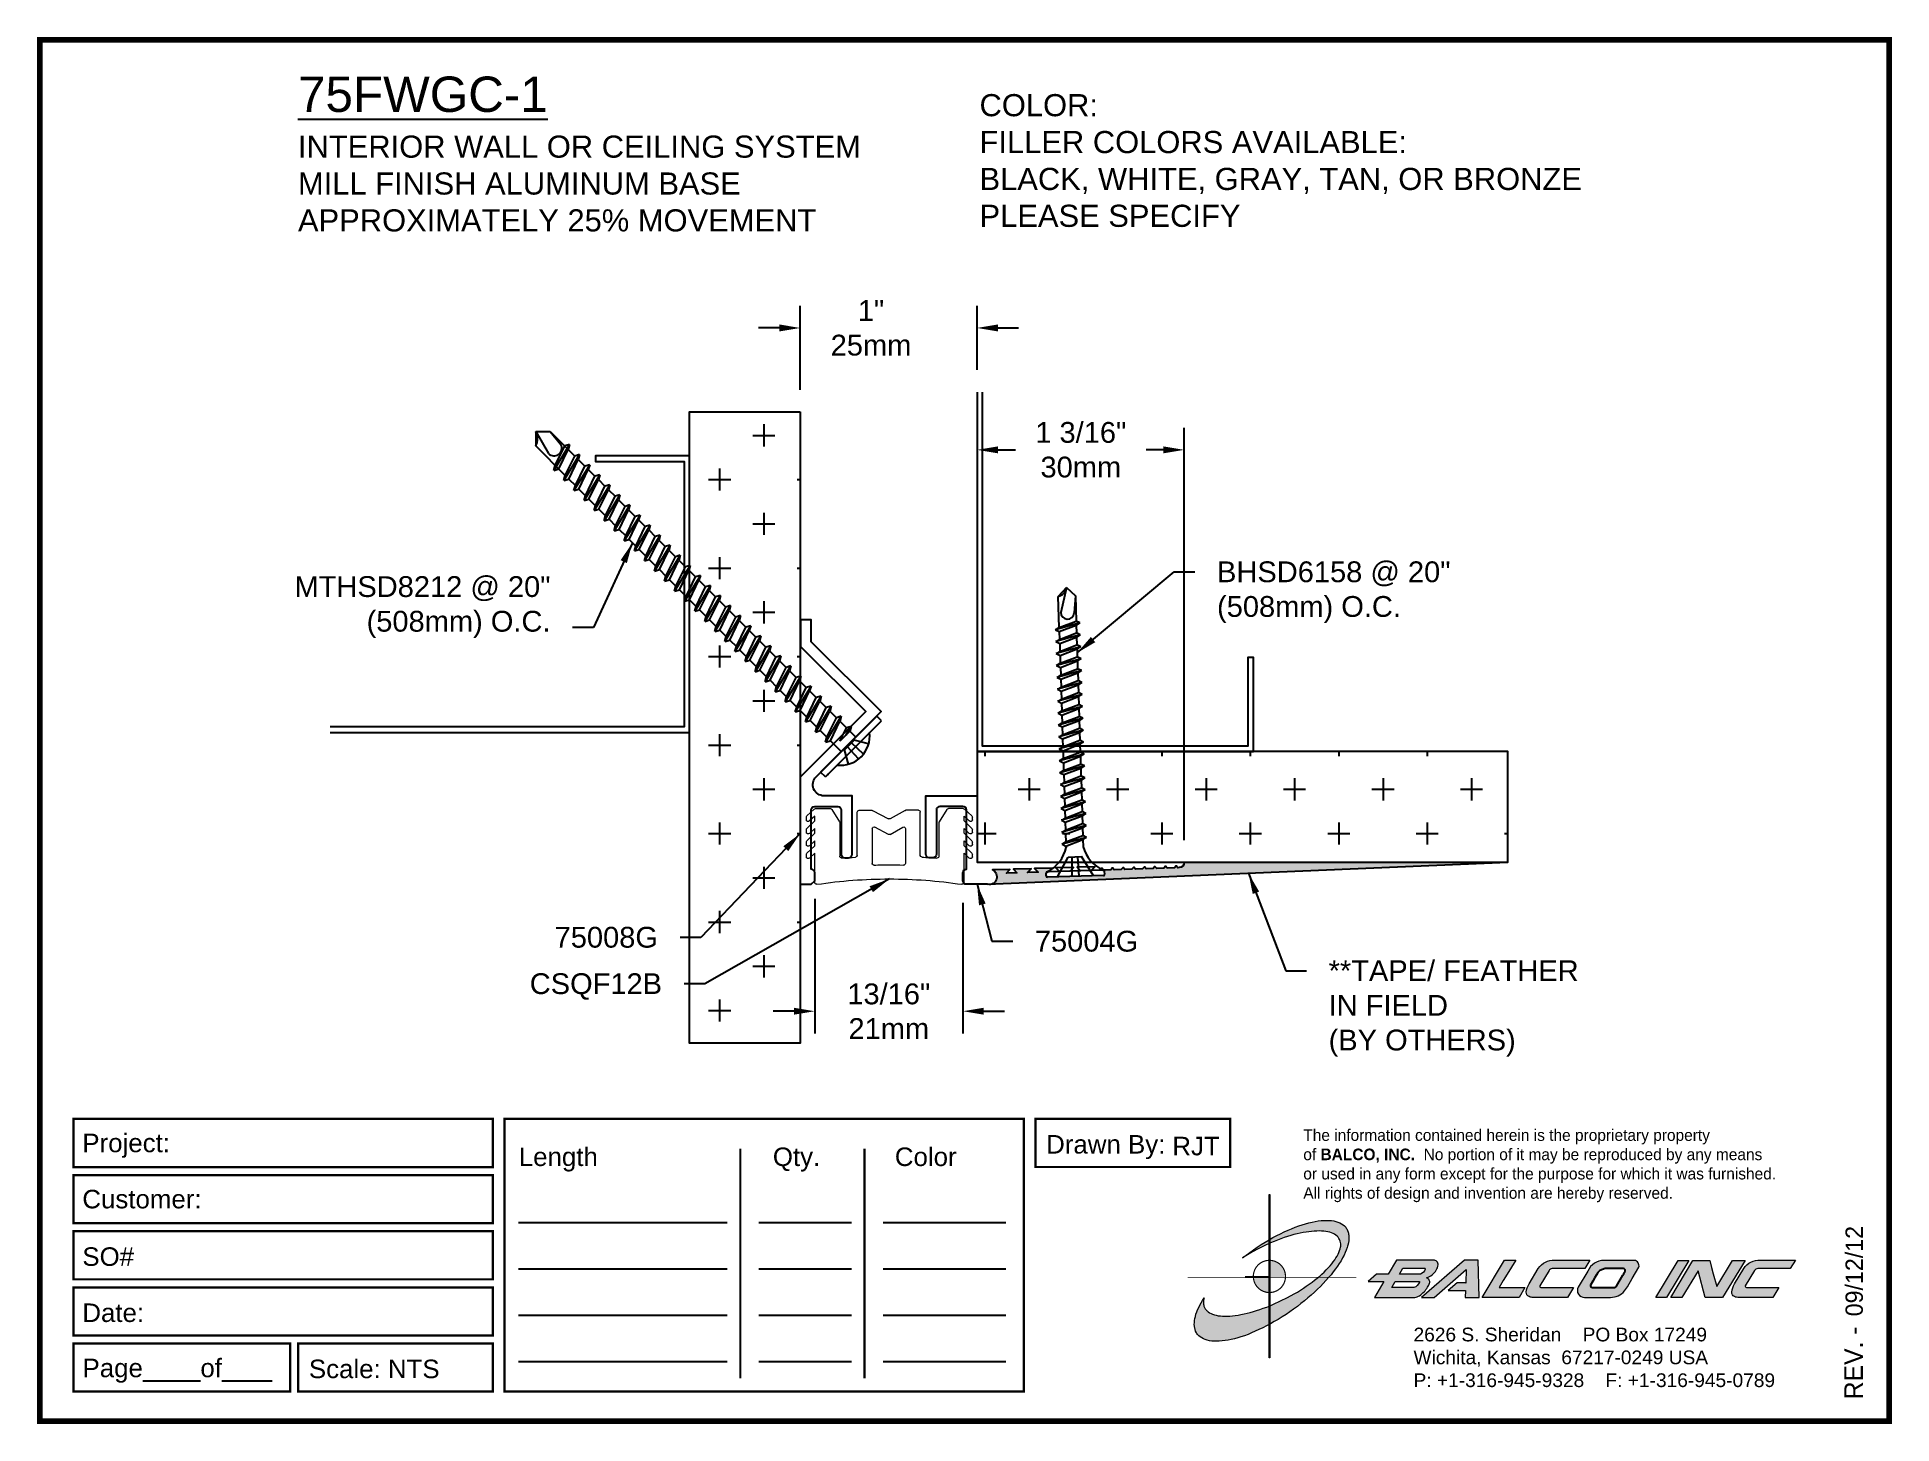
# Paper-space layout 'Layout1' of a CAD drawing. Header units: inches. Extents: x 0 to 10, y 0 to 7.5.
# The model-space entities are those that its viewports show. They can reach past a viewport. Long polylines and large blocks are cut down to what shows.
import ezdxf

# ---------------------------------------------------------------- set-up
doc = ezdxf.new("R2010")
doc.units = ezdxf.units.IN
doc.header["$MEASUREMENT"] = 0
doc.linetypes.add('HIDDEN2', pattern=[0.1875, 0.125, -0.0625])
for name, color, linetype in [('Anchors', 4, 'Continuous'), ('Border', 7, 'Continuous'), ('Conditions', 1, 'Continuous'), ('Dimensions', 3, 'Continuous'), ('Fillers', 2, 'Continuous'), ('Metals', 7, 'Continuous'), ('Text', 2, 'Continuous')]:
    doc.layers.add(name, color=color, linetype=linetype)
doc.styles.add('ARIAL', font='arial.ttf')
doc.styles.add('Copyright', font='ERASDEMI.TTF')
doc.dimstyles.new('ARIAL', dxfattribs={"dimtxt": 0.1175, "dimasz": 0.1175, "dimexe": 0.125, "dimexo": 0.125, "dimgap": 0.125, "dimtad": 0, "dimtih": 1, "dimtoh": 1, "dimdec": 4, "dimzin": 0, "dimdsep": 46, "dimlunit": 4, "dimtxsty": 'ARIAL', "dimcen": 0.09, "dimadec": 0, "dimazin": 0, "dimtfac": 1, "dimtdec": 4, "dimtofl": 0, "dimtmove": 0, "dimatfit": 3, "dimfxl": 0, "dimfrac": 2, "dimtolj": 1, "dimtzin": 0, "dimarcsym": 0})

psp = doc.layouts.get("Layout1")

# ---------------------------------------------------------------- texts
at = {"insert": (6.842541954429201, 1.591167046106058), "char_height": 0.0625, "width": 50.29500000000002, "attachment_point": 1, "style": 'Copyright'}
psp.add_mtext('The information contained herein is the proprietary property\\Pof {\\fEras Bold ITC|b0|i0|c0|p34;BALCO, INC.}  No portion of it may be reproduced by any means\\Por used in any form except for the purpose for which it was furnished.\\PAll rights of design and invention are hereby reserved.', dxfattribs=at)
at = {"layer": 'Border', "insert": (7.438187333339865, 0.5196796468725218), "char_height": 0.074, "width": 2.3438, "attachment_point": 1, "style": 'ARIAL'}
psp.add_mtext('2626 S. Sheridan    PO Box 17249\\PWichita, Kansas  67217-0249 USA \\PP: +1-316-945-9328    F: +1-316-945-0789', dxfattribs=at)

msp = doc.modelspace()

# ---------------------------------------------------------------- texts
at = {"layer": 'Fillers', "insert": (6.374638786491854, 3.445932492446751), "char_height": 0.1175, "attachment_point": 1, "style": 'ARIAL'}
msp.add_mtext('BHSD6158 @ 20"\\P(508mm) O.C.', dxfattribs=at)
at = {"layer": 'Text', "attachment_point": 1, "style": 'ARIAL'}
for s, insert, char_height, width in [('{\\L75FWGC-1\\P\\H0.625x;\\lINTERIOR WALL OR CEILING SYSTEM\\PMILL FINISH ALUMINUM BASE\\PAPPROXIMATELY 25% MOVEMENT}', (1.179137166021512, 6.185399641397225), 0.2, 4.0625), ('COLOR:{\\L                         \\~\\P}FILLER COLORS AVAILABLE:\\PBLACK, WHITE, GRAY, TAN, OR BRONZE\\PPLEASE SPECIFY', (5.031977228848874, 6.086236768600133), 0.125, 3.398333599816276)]:
    msp.add_mtext(s, dxfattribs=dict(at, insert=insert, char_height=char_height, width=width))
at = {"layer": 'Text', "char_height": 0.1175, "style": 'ARIAL'}
for s, insert, attachment_point in [('\\A1;MTHSD8212 @ 20"\\P(508mm) O.C.', (2.60669003096012, 3.013627897100013), 9), ('75008G', (3.214036030088241, 1.261822019281235), 9), ('75004G', (5.344695167800719, 1.358693600009552), 1), ('**TAPE/ FEATHER\\PIN FIELD\\P(BY OTHERS)', (7.005309566711531, 1.192091259781133), 1), ('\\A1;CSQF12B', (3.237260997978234, 1.118702538783747), 3)]:
    msp.add_mtext(s, dxfattribs=dict(at, insert=insert, attachment_point=attachment_point))

# ---------------------------------------------------------------- blocks, each defined once
blk = doc.blocks.new('ACADlogo')
h = blk.add_hatch(color=256)
h.paths.add_polyline_path([(-3.346129232376935, 1.22312944298046), (-3.350702129069169, 1.223129442980459), (-3.350702129069169, 0.9789367596151668), (-3.346129232376935, 0.9815214403542556)])
h.paths.add_polyline_path([(-3.346129232376935, 0.9607790137250274), (-3.350702129069169, 0.9586598664774066), (-3.350702129069169, 0.8682688740400057), (-3.346129232376935, 0.8681963114928499)])
h.paths.add_polyline_path([(-3.346129232376935, 0.7768147258184253), (-3.350702129069169, 0.7768147258184253), (-3.350702129069169, 0.6990754820504494), (-3.350702129069169, 0.6945349885908554), (-3.350251485249534, 0.6945135217799474), (-3.346129232376935, 0.6945789335284709)])
h.paths.add_polyline_path([(-3.346129232376935, 0.8636997629708678), (-3.346129232376935, 0.8681963114928499), (-3.350251485249518, 0.8682617232413734), (-3.350702129069169, 0.868240256430465), (-3.350702129069169, 0.7768147258184253), (-3.346129232376935, 0.7768147258184253), (-3.346129232376935, 0.7777293051568734), (-3.347958391053829, 0.7777293051568734)])
h.paths.add_polyline_path([(-3.346129232376935, 0.5238738922592958), (-3.350702129069169, 0.5214880331155216), (-3.350702129069169, 0.3423895400562018), (-3.346129232376935, 0.3423895400562023)])
h.paths.add_polyline_path([(-3.346129232376935, 0.6945789335284704), (-3.350702129069169, 0.6945063709813151), (-3.350702129069169, 0.620970406547094), (-3.346129232376935, 0.6227995652239868)])
h.paths.add_polyline_path([(-3.346129232376935, 0.6227995652239877), (-3.350702129069169, 0.620970406547094), (-3.350702129069169, 0.5214880331155207), (-3.346129232376935, 0.5238738922592949)])
h.paths.add_polyline_path([(-3.346129232376935, 0.9815214403542556), (-3.350702129069169, 0.9789367596151677), (-3.350702129069169, 0.9586598664774075), (-3.346129232376935, 0.9607790137250283)])
h = blk.add_hatch(color=175)
h.paths.add_polyline_path([(-3.518070148004928, 0.572863533344793), (-3.533617996758507, 0.5710343746679004), (-3.548251266173684, 0.5692052159910056), (-3.561969956250377, 0.5673760573141117), (-3.575688646327078, 0.5673760573141114), (-3.589407336403781, 0.5664614779756652), (-3.602211447142019, 0.5673760573141101), (-3.614100978541836, 0.5682906366525576), (-3.625075930603205, 0.5692052159910053), (-3.636050882664568, 0.571948954006346), (-3.646111255387481, 0.5737781126832391), (-3.656171628110392, 0.5774364300370259), (-3.664402842156417, 0.5810947473908135), (-3.672634056202439, 0.584753064744601), (-3.679036111571565, 0.5893259614368352), (-3.685438166940699, 0.5948134374675195), (-3.688181904956034, 0.5975571754828559), (-3.690925642971378, 0.600300913498199), (-3.695498539663606, 0.6067029688673233), (-3.699156857017395, 0.6140196035748979), (-3.702815174371181, 0.6213362382824701), (-3.703729753709631, 0.6259091349747328), (-3.704644333048076, 0.6313966110053868), (-3.705558912386522, 0.6368840870360651), (-3.705558912386522, 0.6423715630667504), (-3.704644333048076, 0.6478590390974279), (-3.704644333048076, 0.6533465151281103), (-3.702815174371183, 0.6588339911587866), (-3.701900595032735, 0.6652360465279179), (-3.710131809078753, 0.6515173564512134), (-3.717448443786331, 0.6387132457129612), (-3.724765078493907, 0.6259091349746951), (-3.731167133863028, 0.6131050242364418), (-3.73665460989371, 0.6012154928366389), (-3.741227506585948, 0.5893259614368347), (-3.74580040327818, 0.5774364300370256), (-3.748544141293516, 0.5655468986372331), (-3.751287879308862, 0.5545719465758547), (-3.753117037985755, 0.5435969945144952), (-3.754031617324203, 0.538109518483817), (-3.754031617324203, 0.5326220424531267), (-3.75494619666265, 0.5225616697302212), (-3.754031617324205, 0.5134158763457635), (-3.753117037985758, 0.5079284003150838), (-3.752202458647309, 0.5033555036228363), (-3.750373299970415, 0.4942097102383659), (-3.747629561955074, 0.4859784961923431), (-3.743056665262841, 0.4768327028078813), (-3.740312927247499, 0.4731743854540909), (-3.737569189232159, 0.4686014887618582), (-3.733910871878373, 0.4649431714080716), (-3.730252554524588, 0.4612848540542834), (-3.722935919817012, 0.4548827986851572), (-3.714704705770992, 0.4493953226544761), (-3.705558912386517, 0.4448224259622368), (-3.695498539663607, 0.4402495292700084), (-3.684523587602246, 0.4365912119162208), (-3.673548635540885, 0.4338474739008809), (-3.66074452480263, 0.4320183152239872), (-3.647940414064376, 0.4311037358855402), (-3.634221723987674, 0.4311037358855403), (-3.619588454572525, 0.4311037358855404), (-3.60404060581893, 0.432932894562434), (-3.588492757065337, 0.4347620532393275), (-3.572030328973291, 0.437505791254668), (-3.555567900881267, 0.4411641086084553), (-3.538190893450761, 0.4448224259622426), (-3.519899306681824, 0.4493953226544756), (-3.502522299251333, 0.4557973780236052), (-3.483316133143953, 0.4612848540542834), (-3.464109967036566, 0.4686014887618594), (-3.444903800929188, 0.4768327028078798), (-3.425697634821806, 0.4850639168539024), (-3.405576889375978, 0.4942097102383667), (-3.3845415645917, 0.5033555036228368), (-3.364420819145859, 0.5143304556842009), (-3.350702129069169, 0.5214880331155197), (-3.350702129069168, 0.6209704065470932), (-3.363506239807423, 0.6158487622517913), (-3.38179782657636, 0.6094467068826641), (-3.400089413345297, 0.6030446515135379), (-3.418381000114225, 0.5975571754828558), (-3.43575800754472, 0.5920696994521752), (-3.453135014975212, 0.586582223421494), (-3.469597443067252, 0.5829239060677072), (-3.486059871159293, 0.5792655887139202), (-3.502522299251339, 0.5756072713601326)])
h.paths.add_polyline_path([(-3.215344386979006, 0.6871859506506589), (-3.251012981178471, 0.667065205204812), (-3.288510734054778, 0.6487736184358819), (-3.326923066269492, 0.6313966110053594), (-3.34521465303849, 0.6231653969593656), (-3.346129232376935, 0.622799565223987), (-3.346129232376935, 0.5238738922592951), (-3.343385494361604, 0.5253054077455573), (-3.323264748915773, 0.5371949391453629), (-3.302229424131496, 0.5490844705451765), (-3.280279520008749, 0.5628031606218714), (-3.25924419522449, 0.5765218506985796), (-3.238208870440215, 0.5902405407752834), (-3.218088124994384, 0.6048738101904303), (-3.197967379548559, 0.6195070796055756), (-3.178761213441178, 0.6350549283591705), (-3.159555047333788, 0.6496881977743226), (-3.141263460564854, 0.6652360465279181), (-3.122971873795913, 0.6807838952815158), (-3.105594866365428, 0.6963317440351102), (-3.089132438273409, 0.7118795927886911), (-3.073584589519792, 0.7274274415422997), (-3.058036740766192, 0.7429752902958952), (-3.043403471351064, 0.7594377183879384), (-3.029684781274346, 0.7749855671415324), (-3.028070817735911, 0.7768147258184263), (-3.085245476084988, 0.776814725818426), (-3.090961596950281, 0.7722418291261923), (-3.104680287026983, 0.761266877064831), (-3.11839897710369, 0.750291925003469), (-3.133946825857286, 0.7393169729421014), (-3.149494674610873, 0.7292566002191907), (-3.165042523364479, 0.718281648157826), (-3.181504951456509, 0.7073066960964752), (-3.197967379548569, 0.6972463233735429)])
h.paths.add_polyline_path([(-2.920849839999178, 1.009117877783902), (-2.921764419337625, 1.01460535381459), (-2.923593578014517, 1.020092829845257), (-2.926337316029859, 1.029238623229738), (-2.930910212722093, 1.038384416614208), (-2.933653950737433, 1.042957313306444), (-2.936397688752774, 1.046615630660229), (-2.940056006106562, 1.050273948014017), (-2.942799744121901, 1.053932265367803), (-2.951030958167923, 1.060334320736933), (-2.959262172213935, 1.065821796767606), (-2.968407965598412, 1.071309272798292), (-2.978468338321323, 1.074967590152078), (-2.989443290382687, 1.078625907505866), (-3.00041824244405, 1.081369645521207), (-3.013222353182303, 1.0831988041981), (-3.026026463920558, 1.084113383536547), (-3.039745153997261, 1.084113383536547), (-3.054378423412413, 1.084113383536547), (-3.069926272166002, 1.0831988041981), (-3.085474120919596, 1.081369645521206), (-3.10193654901164, 1.078625907505867), (-3.118398977103678, 1.074967590152079), (-3.135775984534174, 1.070394693459845), (-3.153152991964663, 1.065821796767611), (-3.171444578733591, 1.060334320736932), (-3.190650744840994, 1.053932265367801), (-3.209856910948363, 1.046615630660229), (-3.229063077055751, 1.039298995952654), (-3.248269243163119, 1.031067781906635), (-3.26838998860896, 1.021921988522158), (-3.288510734054799, 1.011861615799244), (-3.309546058839067, 1.001801243076335), (-3.329666804284888, 0.990826291014963), (-3.346129232376934, 0.9815214403542522), (-3.346129232376934, 0.9607790137250277), (-3.342470915023156, 0.9624743315231248), (-3.323264748915758, 0.9707055455691529), (-3.304973162146828, 0.9780221802767171), (-3.286681575377894, 0.984424235645847), (-3.268389988608951, 0.9908262910149757), (-3.251012981178469, 0.9963137670456557), (-3.23363597374798, 1.001801243076336), (-3.216258966317493, 1.007288719107016), (-3.198881958887008, 1.010947036460796), (-3.182419530794971, 1.01460535381459), (-3.166871682041365, 1.018263671168379), (-3.150409253949316, 1.021007409183719), (-3.135775984534174, 1.022836567860612), (-3.121142715119025, 1.024665726537506), (-3.106509445703876, 1.0264948852144), (-3.092790755627178, 1.0264948852144), (-3.079072065550475, 1.027409464552846), (-3.067182534150668, 1.026494885214398), (-3.054378423412415, 1.025580305875953), (-3.043403471351048, 1.024665726537506), (-3.032428519289686, 1.021921988522166), (-3.022368146566772, 1.020092829845272), (-3.013222353182304, 1.016434512491485), (-3.004076559797834, 1.012776195137696), (-2.996759925090261, 1.00911787778391), (-2.989443290382688, 1.004544981091677), (-2.983041235013563, 0.9990575050609996), (-2.98029749699822, 0.9963137670456557), (-2.977553758982879, 0.9935700290303133), (-2.972980862290647, 0.9871679736611898), (-2.969322544936857, 0.9807659182920582), (-2.966578806921517, 0.972534704246036), (-2.964749648244624, 0.9652180695384646), (-2.963835068906178, 0.9569868554924458), (-2.963835068906177, 0.9487556414464229), (-2.963835068906177, 0.9441827447541861), (-2.964749648244625, 0.9396098480619544), (-2.966578806921517, 0.930464054677487), (-2.969322544936859, 0.9213182612930206), (-2.972980862290642, 0.9112578885701016), (-2.977553758982879, 0.9011975158471865), (-2.983041235013559, 0.8911371431242758), (-2.989443290382687, 0.8810767704013602), (-2.995845345751815, 0.8710163976784447), (-3.004076559797836, 0.860041445617084), (-3.01230777384386, 0.8490664935557252), (-3.021453567228327, 0.8380915414943617), (-3.03151393995124, 0.8271165894329999), (-3.041574312674156, 0.8161416373716355), (-3.053463844073963, 0.8051666853102764), (-3.065353375473771, 0.794191733248915), (-3.077242906873576, 0.7832167811875519), (-3.085245476084987, 0.7768147258184263), (-3.02807081773591, 0.7768147258184263), (-3.015966091197646, 0.7905334158951229), (-3.004076559797836, 0.8060812646487236), (-2.992187028398025, 0.8216291134023271), (-2.981212076336665, 0.8371769621559226), (-2.971151703613747, 0.8518102315710616), (-2.962005910229285, 0.8664435009862147), (-2.953774696183268, 0.8819913497398034), (-2.945543482137243, 0.8957100398165072), (-2.939141426768114, 0.9103433092316552), (-2.933653950737429, 0.9240619993083696), (-2.929081054045199, 0.9377806893850584), (-2.926337316029862, 0.9441827447541831), (-2.924508157352965, 0.9505848001233093), (-2.921764419337628, 0.9633889108615632), (-2.919935260660731, 0.9752784422613806), (-2.919935260660732, 0.9816804976305039), (-2.919020681322286, 0.9871679736611855), (-2.919935260660732, 0.9990575050609982), (-2.919935260660732, 1.004544981091676)])
h.paths.add_polyline_path([(-3.371737453853445, 0.9661326488769117), (-3.392772778637709, 0.9533285381386712), (-3.414722682760439, 0.9396098480619581), (-3.434843428206269, 0.92497657864681), (-3.45496417365211, 0.9112578885701004), (-3.475084919097938, 0.8966246191549461), (-3.494291085205317, 0.8819913497398066), (-3.467768284390352, 0.8984537778318534), (-3.439416324898515, 0.914916205923892), (-3.410149786068195, 0.9304640546774915), (-3.395516516653046, 0.9377806893850592), (-3.379968667899488, 0.9450973240926062), (-3.350702129069168, 0.9586598664774028), (-3.350702129069168, 0.9789367596151674)])
h = blk.add_hatch(color=256)
h.paths.add_polyline_path([(-3.268211688041037, 0.8136795287788794), (-3.270422164567316, 0.8187303694154573), (-3.272948534799925, 0.8236308439901436), (-3.275780625937609, 0.8283612200214114), (-3.278907034148924, 0.8329024499545468), (-3.282315170491457, 0.8372362478594106), (-3.285991311603029, 0.8413451630613982), (-3.28992065496085, 0.8452126504092425), (-3.294087378486063, 0.848823136896383), (-3.298474704253642, 0.8521620843680382), (-3.303064966051224, 0.8552160480611994), (-3.307839680514632, 0.8579727307419547), (-3.31277962155392, 0.8604210322220882), (-3.317864897770074, 0.8625510940556755), (-3.32307503255056, 0.8643543392354807), (-3.328389046521527, 0.8658235067296283), (-3.333785542024237, 0.8669526807191414), (-3.339242789275952, 0.8677373144189047), (-3.344738813868132, 0.8681742483859387), (-3.346129232376935, 0.8681963114928499), (-3.346129232376935, 0.7768147258184261), (-3.335154280315574, 0.7768147258184261), (-3.262133094884711, 0.7768147258184261), (-3.261987933239831, 0.7813876225106609), (-3.26216286092937, 0.7868982121263737), (-3.262686939625925, 0.7923866125426327), (-3.263558059049553, 0.7978307239080613), (-3.264772711509792, 0.8032086247076493), (-3.26632600602989, 0.80849866003298)])
h.paths.add_polyline_path([(-3.350702129069169, 0.7768147258184261), (-3.435598840813989, 0.7768147258184261), (-3.435364585369253, 0.7731286746566117), (-3.434666634920693, 0.7676596653513772), (-3.433623223665415, 0.7622459336844236), (-3.432238553052281, 0.7569092788424414), (-3.430518198661138, 0.7516711896509221), (-3.42846908775193, 0.7465527580463029), (-3.426099471371068, 0.741574594146134), (-3.423418891127374, 0.736756743259436), (-3.420438140771405, 0.7321186051712854), (-3.417169222732796, 0.7276788560267722), (-3.413625299790744, 0.7234553731286932), (-3.409820642072148, 0.7194651629520745), (-3.405770569590788, 0.7157242926649401), (-3.401491390559106, 0.7122478254316413), (-3.397000335720764, 0.7090497597587091), (-3.392315488968486, 0.7061429731278825), (-3.387455714526684, 0.7035391701429954), (-3.382440580991791, 0.7012488353996678), (-3.377290282536475, 0.6992811912675405), (-3.372025557594897, 0.6976441607550896), (-3.366667605356194, 0.6963443356063888), (-3.361238000402994, 0.6953869497585483), (-3.355758605838104, 0.6947758582664831), (-3.350702129069169, 0.6945349885908554)])
h.paths.add_polyline_path([(-3.346129232376935, 0.8681963114928499), (-3.350251485249522, 0.8682617232413725), (-3.350702129069169, 0.8682402564304641), (-3.350702129069169, 0.7768147258184261), (-3.346129232376935, 0.7768147258184261)])
h = blk.add_hatch(color=256)
h.paths.add_polyline_path([(-2.437637110293779, 0.8442831907589112, 0.4129884428884704), (-2.460668425868728, 0.8691872390015516), (-2.662938466557184, 0.8691872390015516), (-2.70691310402123, 0.794191733248915), (-2.770858828493904, 0.794191733248915), (-2.814758636739351, 0.7548648216957035), (-2.729972974886521, 0.7548648216957035), (-2.780919201216818, 0.6679797845432582), (-2.563249318666484, 0.6679797845432582, 0.1079961453342048), (-2.538095859980495, 0.6773992659390209, 0.1089392676090442), (-2.493741288944529, 0.7237691241885127, 0.08034527861330261), (-2.483353004349725, 0.7450911446172923, 0.4194968526358145), (-2.499228764975209, 0.7731564084646378, 0.1499277818885063), (-2.447097742683742, 0.8152270580331922, 0.134283316195323)])
h.paths.add_polyline_path([(-2.506545399682785, 0.8207145340638706, -0.2090115087238921), (-2.532153621159294, 0.794191733248915), (-2.537641097189974, 0.794191733248915), (-2.645503258623339, 0.794191733248915), (-2.627269872357759, 0.8252874307561062), (-2.509634232724667, 0.8252874307561062, -0.5661903789683987)], flags=16)
h.paths.add_polyline_path([(-2.537641097189976, 0.7502919250034679, -0.2413094480198595), (-2.568600452183301, 0.721939965511619), (-2.687869067887481, 0.721939965511619), (-2.668563129488631, 0.7548648216957035), (-2.540729930231859, 0.7548648216957035, -0.5661903789684978)], flags=16)
for points in [[(-2.285217199778663, 0.8188853753869778), (-2.287046358455554, 0.7475481869881286), (-2.334604484054788, 0.7475481869881286), (-2.383077188992468, 0.7045629580811301), (-2.289790096470895, 0.7045629580811301), (-2.291619255147787, 0.6679797845432582), (-2.214794590718259, 0.6679797845432582), (-2.221196646087384, 0.8691872390015516), (-2.295277572501575, 0.8691872390015516), (-2.526666145128613, 0.6679797845432582), (-2.458072694745104, 0.6679797845432582)], [(-2.018160032952199, 0.8691872390015516), (-2.078522269289688, 0.8691872390015516), (-2.198332162626214, 0.6679797845432582), (-1.999868446183263, 0.6679797845432582), (-1.967858169337626, 0.721939965511619), (-2.106874228781537, 0.721939965511619), (-2.08492432465884, 0.7585231390494998), (-2.063888999874504, 0.7941917332489798)], [(-1.617074388415713, 0.8691872390015516), (-1.806892205770991, 0.8691872390015516, 0.2701817229295652), (-1.895914364631331, 0.8248988481108284), (-1.946006453707161, 0.7417563085107446, 0.109019348755975), (-1.960718400790249, 0.6954266056995704, 0.3406654838788967), (-1.94545097554572, 0.6720953915662946, 0.1299070615665195), (-1.922586492084509, 0.66797978454326), (-1.738298755387481, 0.6679797845432582), (-1.705788584245056, 0.721939965511619), (-1.878229394169839, 0.721939965511619), (-1.881887711523627, 0.721939965511619, -0.6012415545660907), (-1.88724613603069, 0.7312999578167316), (-1.83787144490744, 0.8132517647326369, -0.2530480045218174), (-1.820610895847693, 0.8234582720792125), (-1.644625380909297, 0.8234582720792125)], [(-1.08308996014539, 0.8673580803246579), (-1.140163868043281, 0.8673580803246579), (-1.260888340718257, 0.6670652052048118), (-1.259973761379811, 0.6670652052048118), (-1.202355263057663, 0.6670652052048118)], [(-0.9599917383692489, 0.8298603274483107), (-0.9691375317537325, 0.8673580803246579), (-1.060595465598412, 0.8673580803246579), (-1.179490779596494, 0.6670652052048118), (-1.120043122597451, 0.6670652052048118), (-1.031328926768115, 0.8115687406794048), (-0.9947457532302444, 0.6670652052048118), (-0.899629502031777, 0.6670652052048118), (-0.7779904500183523, 0.8673580803246579), (-0.8462180686664826, 0.8673580803246579), (-0.9307251995389656, 0.7265128622038528), (-0.9508459449847848, 0.7951063125873481)], [(-0.5067750715413126, 0.8691872390015516), (-0.6965928888965909, 0.8691872390015516, 0.2701817229295652), (-0.7856150477569308, 0.8248988481108284), (-0.8357071368327613, 0.7417563085107446, 0.109019348755975), (-0.850419083915849, 0.6954266056995704, 0.3406654838788967), (-0.8351516586713199, 0.6720953915662946, 0.1299070615665195), (-0.8122871752101091, 0.66797978454326), (-0.6279994385130809, 0.6679797845432582), (-0.5954892673706542, 0.721939965511619), (-0.7679300772954392, 0.721939965511619), (-0.7715883946492266, 0.721939965511619, -0.6012415545660907), (-0.77694681915629, 0.7312999578167316), (-0.7275721280330405, 0.8132517647326369, -0.2530480045218174), (-0.7103115789732932, 0.8234582720792125), (-0.5343260640348948, 0.8234582720792125)], [(-3.346129232376935, 0.6227995652239873), (-3.350702129069169, 0.6209704065470936), (-3.350702129069169, 0.5214880331155207), (-3.346129232376935, 0.5238738922592949)]]:
    blk.add_hatch(color=256).paths.add_polyline_path(points)
h = blk.add_hatch(color=256)
h.paths.add_polyline_path([(-1.377039916701001, 0.8682726596631052), (-1.382527392731681, 0.8682726596631052), (-1.383441972070127, 0.8682726596631052), (-1.440145891053827, 0.8682726596631052), (-1.492276913345295, 0.8682726596631052), (-1.540886771465711, 0.8682726596631052, 0.2977115530598228), (-1.627634655435418, 0.8106541613409637), (-1.680156309297892, 0.7227997585164667, 0.585116040059177), (-1.646000815326229, 0.6679797845432613), (-1.506483942316887, 0.66793525661449, 0.2105860586607225), (-1.429170938992465, 0.7027337994042382), (-1.414537669577316, 0.7255982828653891), (-1.388929448100804, 0.769498091110806), (-1.352346274562937, 0.8307749067867847, 0.4351997926386207)])
h.paths.add_polyline_path([(-1.436899822448575, 0.8234582720792125, -0.6037834396603969), (-1.42825635965402, 0.8051666853102772), (-1.43100009766936, 0.8005937886180425), (-1.433743835684723, 0.7960208919258283), (-1.438316732376888, 0.7887042572182845), (-1.47398532657636, 0.7283420208807465, -0.2290009242734371), (-1.488618595991507, 0.7219399655116194), (-1.494106072022188, 0.721939965511619), (-1.500508127391317, 0.721939965511619), (-1.597453537266675, 0.721939965511619), (-1.60379130313458, 0.721939965511619, -0.4924014974505398), (-1.613001386020272, 0.7338294969114272), (-1.601111854620452, 0.7566939803725714), (-1.591051481897546, 0.7749855671415422), (-1.58190568851308, 0.7905334158951276, -0.2383681168259441), (-1.535262142252295, 0.8234582720792125)], flags=16)
for q in [(-3.480307720009217, 0.7768147258184261), (-3.350702129069169, 0.6420229426113138)]:
    blk.add_line((-3.350702129069169, 0.7768147258184261), q)
at = {"color": 7, "lineweight": 0}
for points in [[(-3.350702129069169, 1.223129442980459), (-3.346129232376935, 1.223129442980459), (-3.346129232376935, 0.3423895400562018), (-3.350702129069169, 0.3423895400562018), (-3.350702129069169, 1.223129442980459)], [(-2.291619255147788, 0.6679797845432582), (-2.214794590718258, 0.6679797845432582), (-2.221196646087385, 0.8691872390015516), (-2.295277572501575, 0.8691872390015516), (-2.526666145128613, 0.6679797845432582), (-2.458072694745104, 0.6679797845432582), (-2.285217199778661, 0.8188853753869787), (-2.287046358455554, 0.7475481869881286), (-2.286131779117108, 0.7475481869881286), (-2.334604484054787, 0.7475481869881286), (-2.383077188992467, 0.7045629580811301), (-2.289790096470894, 0.7045629580811301), (-2.291619255147788, 0.6679797845432582), (-2.291619255147788, 0.6679797845432582)], [(-2.198332162626215, 0.6679797845432582), (-2.078522269289687, 0.8691872390015516), (-2.018160032952199, 0.8691872390015516), (-2.063888999874538, 0.794191733248915), (-2.084924324658814, 0.7585231390494909), (-2.106874228781537, 0.721939965511619), (-1.967858169337624, 0.721939965511619), (-1.999868446183263, 0.6679797845432582), (-2.198332162626215, 0.6679797845432582), (-2.198332162626215, 0.6679797845432582)], [(-1.382527392731681, 0.8682726596631052), (-1.382527392731681, 0.8682726596631052)], [(-1.260888340718257, 0.6670652052048118), (-1.140163868043281, 0.8673580803246579), (-1.083089960145392, 0.8673580803246579), (-1.202355263057663, 0.6670652052048118), (-1.259973761379811, 0.6670652052048118), (-1.260888340718257, 0.6670652052048118), (-1.260888340718257, 0.6670652052048118)], [(-0.899629502031777, 0.6670652052048118), (-0.9947457532302426, 0.6670652052048118), (-1.031328926768115, 0.8115687406794039), (-1.120043122597453, 0.6670652052048118), (-1.179490779596494, 0.6670652052048118), (-1.060595465598411, 0.8673580803246579), (-0.9691375317537325, 0.8673580803246579), (-0.9599917383692649, 0.82986032744834), (-0.9508459449847972, 0.7951063125873623), (-0.9307251995389674, 0.7265128622038528), (-0.8462180686664826, 0.8673580803246579), (-0.7779904500183541, 0.8673580803246579), (-0.899629502031777, 0.6670652052048118), (-0.899629502031777, 0.6670652052048118)]]:
    blk.add_lwpolyline(points, dxfattribs=at)
at = {"color": 175, "lineweight": 0}
blk.add_lwpolyline([(-2.926337316029859, 1.02923862322974), (-2.923593578014519, 1.020092829845272), (-2.921764419337626, 1.014605353814591), (-2.920849839999178, 1.009117877783911), (-2.919935260660732, 1.004544981091677), (-2.919935260660732, 0.9990575050609958), (-2.919020681322285, 0.9871679736611871), (-2.919935260660732, 0.9816804976305069), (-2.919935260660732, 0.9752784422613794), (-2.921764419337626, 0.9633889108615707), (-2.924508157352966, 0.9505848001233157), (-2.926337316029859, 0.9441827447541882), (-2.929081054045199, 0.9377806893850607), (-2.933653950737433, 0.9240619993083592), (-2.939141426768114, 0.9103433092316577), (-2.945543482137242, 0.895710039816509), (-2.953774696183263, 0.8819913497398066), (-2.962005910229284, 0.8664435009862115), (-2.971151703613752, 0.8518102315710627), (-2.981212076336666, 0.837176962155914), (-2.992187028398028, 0.8216291134023188), (-3.004076559797836, 0.8060812646487236), (-3.015966091197645, 0.7905334158951276), (-3.029684781274346, 0.7749855671415324), (-3.043403471351048, 0.7594377183879373), (-3.058036740766196, 0.7429752902958948), (-3.073584589519792, 0.7274274415422997), (-3.089132438273388, 0.7118795927887045), (-3.10559486636543, 0.6963317440351089), (-3.122971873795919, 0.6807838952815133), (-3.141263460564854, 0.6652360465279181), (-3.15955504733379, 0.649688197774323), (-3.178761213441173, 0.6350549283591742), (-3.197967379548555, 0.6195070796055786), (-3.218088124994384, 0.6048738101904303), (-3.238208870440214, 0.5902405407752815), (-3.25924419522449, 0.5765218506985796), (-3.280279520008766, 0.5628031606218777), (-3.30222942413149, 0.5490844705451758), (-3.323264748915765, 0.5371949391453676), (-3.343385494361595, 0.5253054077455594), (-3.364420819145871, 0.5143304556841981), (-3.3845415645917, 0.5033555036228363), (-3.405576889375976, 0.4942097102383687), (-3.425697634821805, 0.485063916853901), (-3.444903800929188, 0.4768327028078798), (-3.46410996703657, 0.4686014887618586), (-3.483316133143953, 0.4612848540542842), (-3.502522299251336, 0.4557973780236035), (-3.519899306681824, 0.449395322654476), (-3.538190893450761, 0.4448224259622422), (-3.55556790088125, 0.4411641086084548), (-3.572030328973292, 0.4375057912546678), (-3.588492757065334, 0.4347620532393273), (-3.60404060581893, 0.432932894562434), (-3.619588454572525, 0.4311037358855403), (-3.634221723987674, 0.4311037358855403), (-3.647940414064375, 0.4311037358855403), (-3.66074452480263, 0.4320183152239871), (-3.673548635540885, 0.4338474739008809), (-3.684523587602246, 0.436591211916221), (-3.695498539663608, 0.4402495292700084), (-3.705558912386523, 0.4448224259622422), (-3.71470470577099, 0.449395322654476), (-3.722935919817012, 0.4548827986851567), (-3.730252554524586, 0.4612848540542842), (-3.733910871878373, 0.4649431714080716), (-3.73756918923216, 0.4686014887618586), (-3.7403129272475, 0.4731743854540924), (-3.743056665262841, 0.4768327028078798), (-3.747629561955075, 0.4859784961923475), (-3.750373299970415, 0.4942097102383687), (-3.752202458647309, 0.5033555036228363), (-3.753117037985755, 0.5079284003150706), (-3.754031617324203, 0.5134158763457513), (-3.754946196662649, 0.5225616697302189), (-3.754031617324203, 0.5326220424531338), (-3.754031617324203, 0.5381095184838145), (-3.753117037985755, 0.5435969945144952), (-3.751287879308862, 0.5545719465758565), (-3.748544141293522, 0.5655468986372183), (-3.745800403278182, 0.5774364300370265), (-3.741227506585948, 0.5893259614368347), (-3.736654609893714, 0.6012154928366429), (-3.731167133863033, 0.6131050242364511), (-3.724765078493905, 0.6259091349747061), (-3.717448443786331, 0.6387132457129612), (-3.710131809078757, 0.6515173564512162), (-3.701900595032735, 0.6652360465279181), (-3.702815174371183, 0.6588339911587906), (-3.704644333048076, 0.6533465151281099), (-3.704644333048076, 0.6478590390974293), (-3.705558912386523, 0.6423715630667481), (-3.705558912386523, 0.6368840870360679), (-3.704644333048076, 0.6313966110053868), (-3.703729753709629, 0.6259091349747061), (-3.702815174371183, 0.6213362382824723), (-3.699156857017395, 0.6140196035748979), (-3.695498539663608, 0.6067029688673236), (-3.690925642971374, 0.600300913498196), (-3.688181904956034, 0.5975571754828559), (-3.685438166940694, 0.5948134374675154), (-3.679036111571566, 0.5893259614368347), (-3.672634056202439, 0.5847530647446009), (-3.664402842156417, 0.5810947473908135), (-3.656171628110396, 0.5774364300370265), (-3.646111255387481, 0.5737781126832391), (-3.636050882664567, 0.5719489540063458), (-3.625075930603205, 0.5692052159910053), (-3.614100978541844, 0.5682906366525584), (-3.602211447142036, 0.5673760573141116), (-3.589407336403781, 0.5664614779756652), (-3.575688646327079, 0.5673760573141116), (-3.561969956250377, 0.5673760573141116), (-3.548251266173676, 0.5692052159910053), (-3.533617996758527, 0.571034374667899), (-3.518070148004931, 0.5728635333447927), (-3.502522299251336, 0.5756072713601328), (-3.486059871159293, 0.5792655887139202), (-3.469597443067252, 0.5829239060677072), (-3.453135014975209, 0.5865822234214941), (-3.43575800754472, 0.5920696994521752), (-3.418381000114231, 0.5975571754828559), (-3.400089413345295, 0.6030446515135366), (-3.38179782657636, 0.6094467068826641), (-3.363506239807424, 0.6158487622517916), (-3.345214653038489, 0.6231653969593656), (-3.326923066269552, 0.6313966110053868), (-3.288510734054787, 0.6487736184358757), (-3.251012981178469, 0.6670652052048118), (-3.215344386979044, 0.6871859506506408), (-3.197967379548555, 0.6972463233735557), (-3.181504951456513, 0.7073066960964702), (-3.165042523364471, 0.718281648157832), (-3.149494674610875, 0.7292566002191934), (-3.13394682585728, 0.7393169729421079), (-3.118398977103685, 0.7502919250034696), (-3.104680287026983, 0.761266877064831), (-3.090961596950281, 0.7722418291261923), (-3.077242906873579, 0.7832167811875537), (-3.065353375473771, 0.794191733248915), (-3.053463844073963, 0.8051666853102764), (-3.041574312674155, 0.8161416373716377), (-3.03151393995124, 0.8271165894329999), (-3.021453567228325, 0.8380915414943613), (-3.012307773843857, 0.8490664935557226), (-3.004076559797836, 0.860041445617084), (-2.995845345751815, 0.8710163976784453), (-2.989443290382687, 0.8810767704013602), (-2.98304123501356, 0.8911371431242752), (-2.97755375898288, 0.9011975158471892), (-2.972980862290646, 0.9112578885701041), (-2.969322544936858, 0.9213182612930191), (-2.966578806921518, 0.9304640546774867), (-2.964749648244625, 0.9396098480619544), (-2.963835068906177, 0.9441827447541882), (-2.963835068906177, 0.9487556414464229), (-2.963835068906177, 0.9569868554924432), (-2.964749648244625, 0.9652180695384645), (-2.966578806921518, 0.9725347042460393), (-2.969322544936858, 0.9807659182920596), (-2.972980862290646, 0.9871679736611871), (-2.97755375898288, 0.9935700290303147), (-2.98029749699822, 0.9963137670456557), (-2.98304123501356, 0.9990575050609958), (-2.989443290382687, 1.004544981091677), (-2.996759925090262, 1.009117877783911), (-3.004076559797836, 1.012776195137697), (-3.013222353182304, 1.016434512491485), (-3.022368146566772, 1.020092829845272), (-3.032428519289686, 1.021921988522166), (-3.043403471351048, 1.024665726537506), (-3.05437842341241, 1.025580305875952), (-3.067182534150665, 1.0264948852144), (-3.079072065550473, 1.027409464552846), (-3.092790755627175, 1.0264948852144), (-3.106509445703876, 1.0264948852144), (-3.121142715119025, 1.024665726537506), (-3.135775984534174, 1.022836567860612), (-3.150409253949323, 1.021007409183718), (-3.166871682041364, 1.018263671168378), (-3.18241953079496, 1.014605353814591), (-3.198881958887002, 1.010947036460804), (-3.216258966317491, 1.007288719107017), (-3.23363597374798, 1.001801243076336), (-3.251012981178469, 0.9963137670456557), (-3.268389988608958, 0.9908262910149745), (-3.286681575377894, 0.984424235645847), (-3.30497316214683, 0.9780221802767195), (-3.323264748915765, 0.9707055455691456), (-3.342470915023148, 0.9624743315231243), (-3.379968667899466, 0.9450973240926355), (-3.395516516653061, 0.9377806893850607), (-3.41014978606821, 0.9304640546774867), (-3.439416324898508, 0.9149162059238916), (-3.467768284390358, 0.8984537778318491), (-3.494291085205314, 0.8819913497398066), (-3.475084919097932, 0.8966246191549554), (-3.454964173652103, 0.9112578885701041), (-3.434843428206273, 0.9249765786468056), (-3.414722682760444, 0.9396098480619544), (-3.392772778637721, 0.9533285381386567), (-3.371737453853445, 0.9661326488769117), (-3.350702129069169, 0.9789367596151668), (-3.329666804284892, 0.9908262910149745), (-3.309546058839063, 1.001801243076336), (-3.288510734054787, 1.011861615799251), (-3.268389988608958, 1.021921988522166), (-3.248269243163128, 1.031067781906633), (-3.229063077055746, 1.039298995952655), (-3.209856910948363, 1.046615630660229), (-3.190650744840981, 1.053932265367803), (-3.171444578733598, 1.060334320736931), (-3.153152991964663, 1.065821796767611), (-3.135775984534174, 1.070394693459845), (-3.118398977103685, 1.074967590152079), (-3.101936549011643, 1.078625907505866), (-3.0854741209196, 1.081369645521206), (-3.069926272166005, 1.0831988041981), (-3.05437842341241, 1.084113383536547), (-3.039745153997261, 1.084113383536547), (-3.026026463920559, 1.084113383536547), (-3.013222353182304, 1.0831988041981), (-3.000418242444049, 1.081369645521206), (-2.989443290382687, 1.078625907505866), (-2.978468338321326, 1.074967590152079), (-2.968407965598411, 1.071309272798292), (-2.959262172213943, 1.065821796767611), (-2.951030958167922, 1.060334320736931), (-2.942799744121902, 1.053932265367803), (-2.940056006106561, 1.050273948014016), (-2.936397688752774, 1.046615630660229), (-2.933653950737433, 1.042957313306441), (-2.930910212722093, 1.038384416614207), (-2.926337316029859, 1.02923862322974), (-2.926337316029859, 1.02923862322974)], dxfattribs=at)
at = {"color": 7, "lineweight": 0, "const_width": 0.006402055369127517}
blk.add_lwpolyline([(-3.261987933239831, 0.78138762251066), (-3.26216286092937, 0.7868982121263746), (-3.262686939625925, 0.7923866125426344), (-3.263558059049553, 0.7978307239080613), (-3.264772711509792, 0.8032086247076502), (-3.266326006029889, 0.8084986600329782), (-3.268211688041036, 0.8136795287788767), (-3.270422164567314, 0.81873036941546), (-3.272948534799927, 0.8236308439901472), (-3.275780625937613, 0.8283612200214177), (-3.278907034148931, 0.8329024499545521), (-3.282315170491459, 0.8372362478594062), (-3.285991311603027, 0.8413451630614062), (-3.28992065496085, 0.8452126504092479), (-3.294087378486063, 0.8488231368963883), (-3.29847470425365, 0.8521620843680418), (-3.303064966051222, 0.8552160480612012), (-3.307839680514626, 0.8579727307419511), (-3.312779621553923, 0.86042103222209), (-3.31786489777007, 0.8625510940556711), (-3.323075032550561, 0.8643543392354816), (-3.328389046521518, 0.8658235067296265), (-3.33378554202423, 0.8669526807191414), (-3.339242789275966, 0.8677373144189047), (-3.344738813868145, 0.8681742483859396), (-3.350251485249522, 0.8682617232413734), (-3.355758605838107, 0.8679993867548368), (-3.361238000402994, 0.8673882952627712), (-3.366667605356188, 0.8664309094149352), (-3.372025557594887, 0.8651310842662334), (-3.377290282536484, 0.8634940537537754), (-3.382440580991789, 0.8615264096216539), (-3.387455714526689, 0.8592360748783219), (-3.392315488968498, 0.856632271893432), (-3.397000335720767, 0.8537254852626082), (-3.401491390559112, 0.8505274195896795), (-3.405770569590788, 0.8470509523563741), (-3.409820642072146, 0.8433100820692432), (-3.413625299790749, 0.8393198718926169), (-3.417169222732797, 0.8350963889945553), (-3.420438140771405, 0.8306566398500377), (-3.423418891127378, 0.8260185017618862), (-3.426099471371068, 0.8212006508751819), (-3.42846908775193, 0.8162224869750134), (-3.430518198661137, 0.8111040553703952), (-3.43223855305228, 0.8058659661788812), (-3.433623223665415, 0.8005293113368936), (-3.434666634920693, 0.7951155796699427), (-3.435364585369253, 0.7896465703647082), (-3.435714264610978, 0.7841443051914099), (-3.435714264610978, 0.77863093982991), (-3.435364585369253, 0.7731286746566117), (-3.434666634920693, 0.7676596653513772), (-3.433623223665415, 0.7622459336844263), (-3.43223855305228, 0.7569092788424396), (-3.430518198661137, 0.7516711896509247), (-3.42846908775193, 0.7465527580463074), (-3.426099471371068, 0.7415745941461385), (-3.423418891127378, 0.7367567432594337), (-3.420438140771405, 0.7321186051712831), (-3.417169222732797, 0.7276788560267655), (-3.413625299790749, 0.7234553731287039), (-3.409820642072146, 0.7194651629520767), (-3.405770569590789, 0.7157242926649459), (-3.401491390559112, 0.7122478254316409), (-3.397000335720767, 0.7090497597587126), (-3.392315488968498, 0.7061429731278879), (-3.387455714526689, 0.703539170142998), (-3.382440580991789, 0.7012488353996664), (-3.377290282536484, 0.6992811912675454), (-3.372025557594887, 0.697644160755087), (-3.366667605356188, 0.6963443356063852), (-3.361238000402994, 0.6953869497585488), (-3.355758605838107, 0.6947758582664836), (-3.350251485249522, 0.6945135217799474), (-3.344738813868145, 0.6946009966353808), (-3.339242789275966, 0.6950379306024153), (-3.33378554202423, 0.6958225643021785), (-3.328389046521518, 0.6969517382916934), (-3.323075032550561, 0.6984209057858388), (-3.31786489777007, 0.7002241509656497), (-3.312779621553923, 0.7023542127992304), (-3.307839680514626, 0.7048025142793697), (-3.303064966051222, 0.7075591969601196), (-3.29847470425365, 0.7106131606532786), (-3.294087378486063, 0.713952108124932), (-3.28992065496085, 0.7175625946120725), (-3.285991311603027, 0.7214300819599146), (-3.282315170491459, 0.7255389971619142), (-3.27890703414893, 0.7298727950667687), (-3.275780625937613, 0.7344140249999023), (-3.272948534799927, 0.7391444010311736), (-3.270422164567314, 0.7440448756058609), (-3.268211688041036, 0.7490957162424441), (-3.266326006029889, 0.7542765849883417), (-3.264772711509792, 0.7595666203136706), (-3.263558059049553, 0.7649445211132595), (-3.262686939625925, 0.7703886324786855), (-3.26216286092937, 0.7758770328949463), (-3.261987933239831, 0.78138762251066)], dxfattribs=at)
at = {"color": 7, "lineweight": 0}
for points in [[(-2.447097742683742, 0.8152270580331922, 0.1303681933358049), (-2.43768655518819, 0.8433931902543566, 0.4483665626515133), (-2.462645591437374, 0.8691872390015516), (-2.662938466557183, 0.8691872390015516), (-2.70691310402123, 0.794191733248915), (-2.770858828493905, 0.794191733248915), (-2.814758636739351, 0.7548648216957035), (-2.729972974886522, 0.7548648216957035), (-2.78091920121682, 0.6679797845432582), (-2.563249318666484, 0.6679797845432582, 0.1079961453342048), (-2.538095859980495, 0.6773992659390209, 0.1089392676090442), (-2.493741288944529, 0.7237691241885127, 0.07739479404808794), (-2.483609525595561, 0.7442585826209975, 0.4308779751013573), (-2.499228764975209, 0.7731564084646378, 0.1499277818885063)], [(-2.506545399682785, 0.8207145340638706, -0.2090115087238921), (-2.532153621159294, 0.794191733248915), (-2.537641097189974, 0.794191733248915), (-2.645503258623339, 0.794191733248915), (-2.627269872357759, 0.8252874307561062), (-2.512032875713464, 0.8252874307561062), (-2.509289137698124, 0.8252874307561062, -0.5312879349888721)], [(-1.83784639696894, 0.8132933391460226), (-1.887375187554309, 0.7310857588960871, 0.587384823051223), (-1.881887711523627, 0.721939965511619), (-1.878229394169839, 0.721939965511619), (-1.705788584245054, 0.721939965511619), (-1.738298755387481, 0.6679797845432582), (-1.922586492084509, 0.66797978454326, -0.1299070615665088), (-1.945450975545718, 0.6720953915662942, -0.3498386471787973), (-1.960648417445215, 0.6961719810587148, -0.1073405988230089), (-1.946006453707161, 0.7417563085107446), (-1.895914364631331, 0.8248988481108284, -0.2701817229295652), (-1.806892205770991, 0.8691872390015516), (-1.617074388415713, 0.8691872390015516), (-1.644625380909297, 0.8234582720792125), (-1.820610895847693, 0.8234582720792125, 0.2524355904049694)], [(-1.680156309297892, 0.7227997585164667, 0.5851160400591772), (-1.646000815326229, 0.6679797845432613), (-1.506483942316887, 0.66793525661449, 0.2105860586607162), (-1.429170938992467, 0.7027337994042364), (-1.414537669577317, 0.725598282865406), (-1.388929448100807, 0.7694980911108522), (-1.352346274562937, 0.8307749067867847, 0.435199792638607), (-1.377039916700999, 0.8682726596631052), (-1.382527392731681, 0.8682726596631052), (-1.383441972070127, 0.8682726596631052), (-1.440145891053827, 0.8682726596631052), (-1.492276913345295, 0.8682726596631052), (-1.540886771465711, 0.8682726596631052, 0.2977115530598237), (-1.627634655435418, 0.8106541613409637)], [(-0.7275470800945403, 0.8132933391460226), (-0.7770758706799086, 0.7310857588960871, 0.587384823051223), (-0.7715883946492266, 0.721939965511619), (-0.7679300772954392, 0.721939965511619), (-0.5954892673706542, 0.721939965511619), (-0.6279994385130809, 0.6679797845432582), (-0.8122871752101091, 0.66797978454326, -0.1299070615665088), (-0.8351516586713181, 0.6720953915662942, -0.3498386471787973), (-0.8503491005708153, 0.6961719810587148, -0.1073405988230089), (-0.8357071368327613, 0.7417563085107446), (-0.7856150477569308, 0.8248988481108284, -0.2701817229295652), (-0.6965928888965909, 0.8691872390015516), (-0.5067750715413126, 0.8691872390015516), (-0.5343260640348966, 0.8234582720792125), (-0.7103115789732932, 0.8234582720792125, 0.2524355904049694)], [(-2.568600452183301, 0.721939965511619), (-2.687869067887481, 0.721939965511619), (-2.668563129488631, 0.7548648216957035), (-2.543128573220655, 0.7548648216957035), (-2.540384835205315, 0.7548648216957035, -0.5312879349888721), (-2.537641097189976, 0.7502919250034679, -0.2413094480198595)]]:
    blk.add_lwpolyline(points, format="xyb", close=True, dxfattribs=at)
blk.add_lwpolyline([(-1.436899822448575, 0.8234582720792125), (-1.535262142252295, 0.8234582720792125, 0.2383681168259441), (-1.58190568851308, 0.7905334158951276), (-1.591051481897548, 0.7749855671415324), (-1.601111854620463, 0.7566939803725972), (-1.613001386020272, 0.7338294969114272, 0.490298372311283), (-1.603855592635803, 0.721939965511619), (-1.597453537266675, 0.721939965511619), (-1.500508127391317, 0.721939965511619), (-1.494106072022188, 0.721939965511619), (-1.488618595991507, 0.7219399655116194, 0.2290009242734372), (-1.47398532657636, 0.7283420208807465), (-1.438316732376935, 0.7887042572182348), (-1.433743835684702, 0.7960208919258087), (-1.43100009766936, 0.8005937886180425), (-1.42825635965402, 0.8051666853102772, 0.6037834396603968)], format="xyb", close=True)
blk.add_lwpolyline([(-2.878779190430627, 0.7768147258184261, 0.00455, 0.00455, 0), (-3.790614790862074, 0.7768147258184261, 0.001829158676893576, 0.001829158676893576, 0), (-3.790614790862074, 0.7768147258184261, 0.001829158676893576, 0.001829158676893576, 0)], format="xyseb", dxfattribs=at)
blk = doc.blocks.new('Quantity Data')
at = {"layer": 'Border', "color": 253}
for p, q in [((2.754888640089931, 1.254112766485719), (3.881255483304919, 1.254112766485719)), ((4.05396504396035, 1.254112766485719), (4.553321029709728, 1.254112766485719)), ((4.725493013369569, 1.254112766485719), (5.388513153610575, 1.254112766485719)), ((2.754888640089931, 1.004112766485719), (3.881255483304919, 1.004112766485719)), ((4.05396504396035, 1.004112766485719), (4.553321029709728, 1.004112766485719)), ((4.725493013369569, 1.004112766485719), (5.388513153610575, 1.004112766485719)), ((2.754888640089931, 0.7541127664857186), (3.881255483304919, 0.7541127664857186)), ((4.05396504396035, 0.7541127664857186), (4.553321029709728, 0.7541127664857186)), ((4.725493013369569, 0.7541127664857186), (5.388513153610575, 0.7541127664857186)), ((2.754888640089931, 0.5041127664857186), (3.881255483304919, 0.5041127664857186)), ((4.05396504396035, 0.5041127664857186), (4.553321029709728, 0.5041127664857186)), ((4.725493013369569, 0.5041127664857186), (5.388513153610575, 0.5041127664857186))]:
    blk.add_line(p, q, dxfattribs=at)
at = {"layer": 'Border', "const_width": 0.0125}
blk.add_lwpolyline([(5.485293332776735, 0.3407158485031835), (2.67828573260595, 0.3407158485031835), (2.67828573260595, 1.813483563852106), (5.485293332776735, 1.813483563852106)], close=True, dxfattribs=at)
for points in [[(3.953266201312587, 1.653079222898871), (3.953266201312587, 0.4120047937549067)], [(4.624794170721806, 1.653079222898871), (4.624794170721806, 0.4120047937549067)]]:
    blk.add_lwpolyline(points, dxfattribs=at)
at = {"layer": 'Border', "style": 'ARIAL'}
for s, p in [('Length', (2.756065980504687, 1.559352172505381)), ('Qty.', (4.128923091145566, 1.559352172505381)), ('Color', (4.788224095183779, 1.559352172505381))]:
    blk.add_text(s, height=0.1, dxfattribs=at).set_placement(p)
blk = doc.blocks.new('Drawn By')
at = {"layer": 'Border', "const_width": 0.0125}
blk.add_lwpolyline([(5.37975301740312, 1.813483563852106), (6.431872156382349, 1.813483563852106), (6.431872156382349, 1.554032953435561), (5.37975301740312, 1.554032953435561)], close=True, dxfattribs=at)
at = {"layer": 'Border', "style": 'ARIAL'}
blk.add_text('Drawn By: ', height=0.1, dxfattribs=at).set_placement((5.437919171896203, 1.626706877431932))
blk.add_attdef('XXX', (6.119799559655947, 1.617219943003429), '', height=0.1, dxfattribs=at)
blk = doc.blocks.new('Project Info')
at = {"layer": 'Border', "const_width": 0.0125}
for points in [[(0.1820959903603434, 1.813483563852107), (2.447745417232332, 1.813483563852107), (2.447745417232332, 1.553833582635154), (0.1820959903603434, 1.553833582635154)], [(0.1820959903603434, 1.510204130319114), (2.447745417232332, 1.510204130319114), (2.447745417232332, 1.250554149102161), (0.1820959903603434, 1.250554149102161)], [(0.1820959903603434, 1.206924696786122), (2.447745417232332, 1.206924696786122), (2.447745417232332, 0.947274715569169), (0.1820959903603434, 0.947274715569169)], [(0.1820959903603434, 0.9036452632531291), (2.447745417232332, 0.9036452632531291), (2.447745417232332, 0.6439952820361765), (0.1820959903603434, 0.6439952820361765)], [(0.1820959903603434, 0.6003658297201366), (1.352020703796337, 0.6003658297201366), (1.352020703796337, 0.340715848503184), (0.1820959903603434, 0.340715848503184)], [(1.395626278253102, 0.6003658297201366), (2.447745417232332, 0.6003658297201366), (2.447745417232332, 0.3409152193035916), (1.395626278253102, 0.3409152193035916)]]:
    blk.add_lwpolyline(points, close=True, dxfattribs=at)
at = {"layer": 'Border', "style": 'ARIAL'}
for s, p in [('Project:', (0.2295241515115105, 1.634022560781905)), ('Customer:', (0.2295241515115105, 1.330743127248912)), ('SO#', (0.2295241515115105, 1.020148010365947)), ('Date:', (0.2295241515115105, 0.716868576832955)), ('Page%%u        %%uof%%u       ', (0.2306225998135383, 0.4186956078886905)), ('Scale: NTS', (1.453792432746186, 0.4135891432999625))]:
    blk.add_text(s, height=0.1, dxfattribs=at).set_placement(p)
blk = doc.blocks.new('REV')
at = {"style": 'Copyright'}
blk.add_text('REV. -', height=0.1, rotation=90, dxfattribs=at).set_placement((-0.1419757394412498, 0.1174908875121622))
at = {"style": 'Copyright', "flags": 4}
blk.add_attdef('REVISIONDATE', (-0.1419757394412498, 0.5660604099404092), '', height=0.09375, rotation=90, dxfattribs=at)
blk = doc.blocks.new('75008G')
for p, q in [((-31.95113013340371, -42.21421401995405), (-31.95113013340371, -42.63421401995403)), ((-31.88913013340369, -42.58921401995402), (-31.88913013340371, -42.58921401995402))]:
    blk.add_line(p, q)
blk.add_lwpolyline([(-31.71913013340372, -42.25421401995403), (-31.71913013340372, -42.50421401995402, 0.4142135623731992), (-31.69913013340372, -42.52421401995402), (-31.67713013340372, -42.52421401995402, 0.4142135623731992), (-31.65713013340372, -42.50421401995402), (-31.65713013340372, -42.17421401995401), (-31.81685343810705, -42.17421401995403, -0.6681786379193317), (-31.86140116532181, -42.06666629273927), (-31.49267291927381, -41.69793804669128), (-31.88812473938858, -41.30409836002195), (-31.88812473938858, -41.17933491012117), (-31.95012473938858, -41.17933491012117), (-31.95012473938858, -41.32977960088908), (-31.58035416014094, -41.69793804669128), (-31.95113013340371, -42.06871401995404), (-31.95113013340371, -42.21421401995405), (-31.95113013340371, -42.67421401995404), (-31.88913013340371, -42.67421401995403), (-31.88863013340371, -42.67421401995403), (-31.86913013340371, -42.65421401995403), (-31.86913013340371, -42.60921401995402, 0.4142135623726788), (-31.88913013340371, -42.58921401995402), (-31.88913013340371, -42.25421401995403, -0.4142135623730951), (-31.86913013340371, -42.23421401995403), (-31.73913013340372, -42.23421401995403, -0.4142135623730951)], format="xyb", close=True)
blk = doc.blocks.new('75004G')
blk.add_lwpolyline([(-36.10299702391124, -43.04816016358161), (-36.11270000092257, -43.03845718657027), (-36.12302608493113, -43.04878327057882), (-36.16299702391125, -43.05002677229562), (-36.17270000092257, -43.04032379528429), (-36.18302608493113, -43.05064987929285), (-36.22299702391123, -43.05189338100964), (-36.23270000092256, -43.04219040399831), (-36.24302608493112, -43.05251648800687), (-36.28299702391124, -43.05375998972366), (-36.29270000092257, -43.04405701271233), (-36.30302608493112, -43.05438309672088), (-36.34299702391124, -43.05562659843768), (-36.35270000092257, -43.04592362142635), (-36.36302608493112, -43.0562497054349), (-36.40299702391124, -43.0574932071517), (-36.41270000092257, -43.04779023014037), (-36.42302608493112, -43.05811631414893), (-36.46299702391123, -43.05935981586572), (-36.47270000092256, -43.04965683885439), (-36.48302608493111, -43.05998292286294), (-36.53270000092256, -43.06152828560376), (-36.51270000092256, -43.04089640662838), (-36.61270000092256, -43.04400742115175), (-36.59270000092256, -43.06339489431778), (-36.65270000092256, -43.0652615030318), (-36.63270000092257, -43.04462962405642), (-36.73270000092256, -43.04774063857979), (-36.71270000092257, -43.06712811174582), (-36.77270000092257, -43.06899472045984), (-36.75270000092257, -43.04836284148446), (-36.85270000092257, -43.05147385600782), (-36.83270000092257, -43.07086132917386), (-36.89270000092257, -43.07272793788788), (-36.87270000092258, -43.0520960589125), (-36.97270000092257, -43.05520707343587), (-36.95270000092258, -43.0745945466019), (-37.01270000092258, -43.07646115531592), (-36.99270000092258, -43.05582927634054), (-37.09179021924946, -43.05891198742393, -0.8989939126470579), (-37.1184098957601, -43.14017802191178), (-37.23818429090468, -43.14017802191177, -0.4142135623730951), (-37.25818429090468, -43.12017802191178), (-37.25818429090468, -43.07517802191177, -0.4142135623726788), (-37.23818429090468, -43.05517802191176), (-37.23818429090468, -42.72017802191178, 0.414213562372991), (-37.25818429090469, -42.70017802191178), (-37.38818429090468, -42.70017802191177, 0.4142135623731992), (-37.40818429090467, -42.72017802191178), (-37.40818429090467, -42.97017802191177, -0.4142135623730951), (-37.42818429090467, -42.99017802191177), (-37.44818429090468, -42.99017802191177, -0.4142135623730951), (-37.46818429090467, -42.97017802191177), (-37.46818429090467, -42.64017802191177), (-37.1781842909047, -42.64017802191179), (-37.17818429090468, -43.01517802191177), (-36.00713949423944, -43.01517802191177), (-36.00713949423944, -43.01609681216272, -0.405133608959583), (-36.03620664120004, -43.04608230507525), (-36.04299702391124, -43.04629355486758), (-36.05270000092257, -43.03659057785625), (-36.06302608493112, -43.04691666186481)], format="xyb", close=True)
blk = doc.blocks.new('*D2')
at = {"layer": 'Defpoints', "color": 0}
for p in [(4.018110959417606, 4.764972881512687), (5.018110959417606, 4.402602461570915), (4.018110959417606, 4.290686267794076)]:
    blk.add_point(p, dxfattribs=at)
at = {"layer": 'Dimensions', "color": 0, "lineweight": -2}
for p, q in [((4.018110959417606, 4.415686267794076), (4.018110959417606, 4.889972881512687)), ((5.018110959417606, 4.527602461570915), (5.018110959417606, 4.889972881512687)), ((3.900610959417606, 4.764972881512687), (3.783110959417606, 4.764972881512687)), ((5.135610959417606, 4.764972881512687), (5.253110959417606, 4.764972881512687))]:
    blk.add_line(p, q, dxfattribs=at)
at = {"layer": 'Dimensions', "color": 0}
for points in [[(3.900610959417606, 4.78455621484602), (3.900610959417606, 4.745389548179354), (4.018110959417606, 4.764972881512687)], [(5.135610959417606, 4.78455621484602), (5.135610959417606, 4.745389548179354), (5.018110959417606, 4.764972881512687)]]:
    blk.add_solid(points, dxfattribs=at)
at = {"layer": 'Dimensions', "color": 0, "insert": (4.418441489483598, 4.764972881512687), "char_height": 0.1175, "attachment_point": 5, "style": 'ARIAL'}
blk.add_mtext('\\A1;1"\\P25mm', dxfattribs=at)
blk = doc.blocks.new('*D3')
at = {"layer": 'Defpoints', "color": 0}
for p in [(5.018110959417606, 4.402602461570915), (5.018110959417606, 4.076077686979719), (6.18915575608284, 1.746352461570922)]:
    blk.add_point(p, dxfattribs=at)
at = {"layer": 'Dimensions', "color": 0, "lineweight": -2}
for p, q in [((5.018110959417606, 4.277602461570915), (5.018110959417606, 3.951077686979719)), ((6.18915575608284, 1.871352461570922), (6.18915575608284, 4.201077686979719)), ((5.135610959417606, 4.076077686979719), (5.234962014837404, 4.076077686979719)), ((6.071655756082841, 4.076077686979719), (5.974037731072055, 4.076077686979719))]:
    blk.add_line(p, q, dxfattribs=at)
at = {"layer": 'Dimensions', "color": 0}
for points in [[(5.135610959417606, 4.095661020313052), (5.135610959417606, 4.056494353646386), (5.018110959417606, 4.076077686979719)], [(6.071655756082841, 4.095661020313052), (6.071655756082841, 4.056494353646386), (6.18915575608284, 4.076077686979719)]]:
    blk.add_solid(points, dxfattribs=at)
at = {"layer": 'Dimensions', "color": 0, "insert": (5.60449987295473, 4.076077686979719), "char_height": 0.1175, "attachment_point": 5, "style": 'ARIAL'}
blk.add_mtext('\\A1;1 3/16"\\P30mm', dxfattribs=at)
blk = doc.blocks.new('*D4')
at = {"layer": 'Defpoints', "color": 0}
for p in [(4.100110959417595, 1.66385246157094), (4.9381109594176, 1.641352461570918), (4.100110959417595, 0.9042302215196969)]:
    blk.add_point(p, dxfattribs=at)
at = {"layer": 'Dimensions', "color": 0, "lineweight": -2}
for p, q in [((4.100110959417595, 1.53885246157094), (4.100110959417595, 0.7792302215196969)), ((4.9381109594176, 1.516352461570918), (4.9381109594176, 0.7792302215196969)), ((3.982610959417595, 0.9042302215196969), (3.865110959417595, 0.9042302215196969)), ((5.055610959417599, 0.9042302215196969), (5.1731109594176, 0.9042302215196969))]:
    blk.add_line(p, q, dxfattribs=at)
at = {"layer": 'Dimensions', "color": 0}
for points in [[(3.982610959417595, 0.9238135548530302), (3.982610959417595, 0.8846468881863636), (4.100110959417595, 0.9042302215196969)], [(5.055610959417599, 0.9238135548530302), (5.055610959417599, 0.8846468881863636), (4.9381109594176, 0.9042302215196969)]]:
    blk.add_solid(points, dxfattribs=at)
at = {"layer": 'Dimensions', "color": 0, "insert": (4.519110959417597, 0.9042302215196969), "char_height": 0.1175, "attachment_point": 5, "style": 'ARIAL'}
blk.add_mtext('\\A1;13/16"\\P21mm', dxfattribs=at)
blk = doc.blocks.new('CSQF12B')
h = blk.add_hatch(color=256)
h.dxf.hatch_style = 1
h.paths.add_polyline_path([(0.05654369818135052, 0.4281690492926318, 0.4603729099850362), (0.04500000000000171, 0.4182889179207709), (0.04500000000000171, 0.2524264068711934), (0.01707106781186596, 0.2803553390593283, 0.6681786379192945), (0, 0.273284271247463), (0, 0.2591421356237333, 0.1989123673796555), (0.002928932188133615, 0.2520710678118681), (0.04500000000000171, 0.21), (0.04500000000000171, 0.182426406871194), (0.01707106781186596, 0.2103553390593289, 0.6681786379192877), (0, 0.2032842712474627), (0, 0.1891421356237331, 0.1989123673796553), (0.002928932188135391, 0.1820710678118678), (0.04500000000000171, 0.1399999999999997), (0.04500000000000171, 0.1124264068711938), (0.01707106781186596, 0.1403553390593286, 0.668178637919288), (0, 0.1332842712474633), (0, 0.1191421356237328, 0.1989123673796593), (0.002928932188135391, 0.1120710678118675), (0.04500000000000171, 0.07000000000000028), (0.04500000000000171, 0.04242640687119348), (0.01707106781186596, 0.07035533905932834, 0.6681786379192913), (0, 0.06328427124746305), (0, 0.04914213562373337, 0.198912367379658), (0.002928932188135391, 0.0420710678118672), (0.04207106781186631, 0.002928932188134503, 0.1989123673796581), (0.04914213562373249, 0), (0.129226497308105, 0, 0.2679491924311216), (0.137886751345949, 0.004999999999999893), (0.1786602540378457, 0.0756217782649129, 0.131652497587395), (0.1800000000000015, 0.0806217782649119), (0.1800000000000015, 0.2697578669116929, -0.4425318330972848), (0.1909556189528665, 0.2797121018105946, 0.004204971859077753), (0.2647716660068244, 0.2748140129246659, -0.4020927520274807), (0.2743561891958723, 0.2648226477016768), (0.2743561891958723, 0.01999999999999957, 0.414213562373095), (0.2843561891958721, 0.009999999999999787), (0.3521720277554561, 0.009999999999999787, 0.1079357834197642), (0.3563414459879173, 0.01091066825323139), (0.442830581767538, 0.05808742282914547, -0.1079357834197664), (0.447000000000001, 0.05899809108237708, -0.1079357834197639), (0.4511694182324639, 0.05808742282914547), (0.5315691368908215, 0.01091066825322784, 0.1079357834197621), (0.5357385551232836, 0.009999999999996234), (0.6035543936828667, 0.009999999999996234, 0.4142135623730951), (0.6135543936828665, 0.01999999999999602), (0.6135543936828665, 0.2648226477016733, -0.4046340615219577), (0.6232262838404088, 0.2748172634490667, 0.003884104832416601), (0.7030443810603906, 0.2797121018115867, -0.4425318326908057), (0.7140000000000004, 0.2697578669116929), (0.7140000000000004, 0.0806217782649119, 0.1316524975873948), (0.7153397459621562, 0.0756217782649129), (0.7561132486540538, 0.004999999999999893, 0.2679491924311225), (0.7647735026918978, 0), (0.8448578643762685, 0, 0.1989123673796581), (0.8519289321881347, 0.002928932188134503), (0.8910710678118674, 0.0420710678118672, 0.1989123673796565), (0.8940000000000019, 0.04914213562373337), (0.8940000000000019, 0.06328427124746305, 0.6681786379192955), (0.876928932188136, 0.07035533905932834), (0.8490000000000002, 0.04242640687119348), (0.8490000000000002, 0.07000000000000028), (0.8910710678118674, 0.1120710678118675, 0.1989123673796601), (0.8940000000000019, 0.1191421356237328), (0.8940000000000019, 0.1332842712474633, 0.6681786379192896), (0.876928932188136, 0.1403553390593286), (0.8490000000000002, 0.1124264068711938), (0.8490000000000002, 0.1399999999999997), (0.8910710678118674, 0.1820710678118678, 0.1989123673796565), (0.8940000000000019, 0.1891421356237331), (0.8940000000000019, 0.2032842712474627, 0.668178637919287), (0.8769289321881368, 0.2103553390593289), (0.8490000000000002, 0.182426406871194), (0.8490000000000002, 0.21), (0.8910710678118674, 0.2520710678118681, 0.1989123673796558), (0.8940000000000019, 0.2591421356237333), (0.8940000000000019, 0.273284271247463, 0.6681786379192955), (0.876928932188136, 0.2803553390593283), (0.8490000000000002, 0.2524264068711934), (0.8490000000000002, 0.4182889179207709, 0.4603729099850344), (0.8374563018186514, 0.4281690492926318, -0.03876680145357778), (0.4469999999999992, 0.3978499999999991, -0.03876680145357743)])
h.paths.add_polyline_path([(0.4470000000000081, 0.3178652370885029, 0.01010538380816902), (0.523043060492844, 0.3197084663391232, -0.4292773178801593), (0.5335543936828664, 0.3097215479771478), (0.5335543936828664, 0.1136043362219032, -0.5465863842166445), (0.5193849754504036, 0.1045150044751342), (0.4511694182324639, 0.1461026941701267, 0.1079357834197679), (0.447000000000001, 0.1470133624233583, 0.1079357834197684), (0.442830581767538, 0.1461026941701267), (0.3685256074283352, 0.1045150044751377, -0.5465863842166436), (0.3543561891958724, 0.1136043362219068), (0.3543561891958724, 0.3097215479771513, -0.4273402392125797), (0.3648021252001801, 0.3197116000831812, 0.009366437760730281)], flags=16)
at = {"color": 7, "linetype": 'Continuous', "lineweight": 15}
for points in [[(0.4470000000000027, 0.3978499999999991, -0.038766801453576), (0.05654369818136828, 0.4281690492926291, 0.4603729099850373), (0.04500000000000171, 0.4182889179207887), (0.04500000000000171, 0.2524264068711934), (0.01707106781186596, 0.2803553390593283, 0.6681786379193045), (0, 0.273284271247463), (0, 0.2591421356237325, 0.1989123673796596), (0.002928932188135391, 0.2520710678118672), (0.04500000000000171, 0.21), (0.04500000000000171, 0.182426406871194), (0.01707106781186596, 0.210355339059328, 0.6681786379193045), (0, 0.2032842712474636), (0, 0.1891421356237322, 0.1989123673796556), (0.002928932188135391, 0.1820710678118669), (0.04500000000000171, 0.1399999999999997), (0.04500000000000171, 0.1124264068711938), (0.01707106781186596, 0.1403553390593286, 0.6681786379192989), (0, 0.1332842712474633), (0, 0.1191421356237319, 0.1989123673796556), (0.002928932188135391, 0.1120710678118666), (0.04500000000000171, 0.07000000000000028), (0.04500000000000171, 0.04242640687119348), (0.01707106781186596, 0.07035533905932834, 0.6681786379193045), (0, 0.06328427124746305), (0, 0.04914213562373249, 0.1989123673796596), (0.002928932188135391, 0.04207106781186631), (0.04207106781186631, 0.002928932188135391, 0.1989123673796641), (0.04914213562373249, 0), (0.129226497308105, 0, 0.2679491924311257), (0.137886751345949, 0.005000000000000782), (0.1786602540378457, 0.07562177826491201, 0.1316524975873844), (0.1800000000000015, 0.08062177826491101), (0.1800000000000015, 0.2697578669116929, -0.4425318326899721), (0.1909556189395829, 0.2797121018115893, 0.004223446185881292), (0.2650961431608003, 0.27479523353131, -0.3926836489672332), (0.2743561891958723, 0.2648226477016582), (0.2743561891958723, 0.02000000000000046, 0.4142135623730992), (0.2843561891958721, 0.009999999999999787), (0.3521720277554561, 0.009999999999999787, 0.1079357834197419), (0.3563414459879173, 0.01091066825323139), (0.442830581767538, 0.05808742282914547, -0.1079357834197603), (0.447000000000001, 0.05899809108237708, -0.1079357834197603)], [(0.4469999999999992, 0.3978499999999991, 0.038766801453576), (0.8374563018186336, 0.4281690492926291, -0.4603729099850373), (0.8490000000000002, 0.4182889179207887), (0.8490000000000002, 0.2524264068711934), (0.876928932188136, 0.2803553390593283, -0.6681786379193045), (0.8940000000000019, 0.273284271247463), (0.8940000000000019, 0.2591421356237325, -0.1989123673796596), (0.8910710678118665, 0.2520710678118672), (0.8490000000000002, 0.21), (0.8490000000000002, 0.182426406871194), (0.876928932188136, 0.210355339059328, -0.6681786379193045), (0.8940000000000019, 0.2032842712474636), (0.8940000000000019, 0.1891421356237322, -0.1989123673796556), (0.8910710678118665, 0.1820710678118669), (0.8490000000000002, 0.1399999999999997), (0.8490000000000002, 0.1124264068711938), (0.876928932188136, 0.1403553390593286, -0.6681786379192989), (0.8940000000000019, 0.1332842712474633), (0.8940000000000019, 0.1191421356237319, -0.1989123673796556), (0.8910710678118665, 0.1120710678118666), (0.8490000000000002, 0.07000000000000028), (0.8490000000000002, 0.04242640687119348), (0.876928932188136, 0.07035533905932834, -0.6681786379193045), (0.8940000000000019, 0.06328427124746305), (0.8940000000000019, 0.04914213562373249, -0.1989123673796596), (0.8910710678118665, 0.04207106781186631), (0.8519289321881356, 0.002928932188135391, -0.1989123673796641), (0.8448578643762694, 0), (0.7647735026918969, 0, -0.2679491924311257), (0.7561132486540529, 0.005000000000000782), (0.7153397459621562, 0.07562177826491201, -0.1316524975873844), (0.7140000000000004, 0.08062177826491101), (0.7140000000000004, 0.2697578669116929, 0.4425318326899721), (0.703044381060419, 0.2797121018115893, -0.003904136993628068), (0.6228144397179385, 0.2747952335313064, 0.3926836489672332), (0.6135543936828665, 0.2648226477016546), (0.6135543936828665, 0.01999999999999691, -0.4142135623730992), (0.6035543936828667, 0.009999999999996234), (0.5357385551232827, 0.009999999999996234, -0.1079357834197419), (0.5315691368908215, 0.01091066825322784), (0.4511694182324639, 0.05808742282914547, 0.1079357834197603), (0.447000000000001, 0.05899809108237708, 0.1079357834197603)], [(0.447000000000001, 0.1470133624233583, 0.1079357834197658), (0.442830581767538, 0.1461026941701267), (0.3685256074283352, 0.1045150044751377, -0.5465863842166246), (0.3543561891958724, 0.1136043362219059), (0.3543561891958724, 0.3097215479771513, -0.425330107732054), (0.3647341446221937, 0.3197144029093364, 0.009374188765873393), (0.447000000000001, 0.3178652370885029, 0.009374188765873393)], [(0.447000000000001, 0.1470133624233583, -0.1079357834197658), (0.4511694182324639, 0.1461026941701267), (0.5193849754504036, 0.1045150044751342, 0.5465863842166246), (0.5335543936828664, 0.1136043362219024), (0.5335543936828664, 0.3097215479771478, 0.425330107732054), (0.5231764382565451, 0.3197144029093328, -0.01012312075858054), (0.447000000000001, 0.3178652370885029, -0.009374188765873393)]]:
    blk.add_lwpolyline(points, format="xyb", dxfattribs=at)
blk = doc.blocks.new('BHSD6158')
for p, q in [((-0.1576875000000002, 0), (0.1576875000000002, 0)), ((-0.1655000000000002, -0.0078125), (-0.1655000000000002, -0.02318750000000058)), ((-0.1576875000000002, -0.03100000000000058), (0.1576875000000002, -0.03100000000000058)), ((0.1655000000000002, -0.0078125), (0.1655000000000002, -0.02318750000000058)), ((-0.069500000000001, -0.2179601811789809), (0.06950000000000056, -0.1842877005588246)), ((-0.069500000000001, -0.2179601811789809), (-0.04848868122466454, -0.2063291676203463)), ((-0.04848868122466454, -0.2063291676203463), (-0.04848868122466476, -0.1655000000000006)), ((0.04848868122466388, -0.17265668700019), (-0.04848868122466454, -0.2063291676203463)), ((0.04848868122466388, -0.1959187141174601), (-0.04848868122466454, -0.2295911947376164)), ((0.04848868122466388, -0.17265668700019), (0.04848868122466476, -0.1655000000000015)), ((0.06950000000000056, -0.1842877005588246), (0.04848868122466388, -0.17265668700019)), ((0.06950000000000056, -0.1842877005588246), (0.04848868122466388, -0.1959187141174601)), ((0.04848868122466476, -0.2400016482405007), (0.04848868122466476, -0.1959187141174601)), ((-0.069500000000001, -0.2179601811789809), (-0.04848868122466454, -0.2295911947376164)), ((-0.069500000000001, -0.2853051424192916), (0.06950000000000056, -0.2516326617991353)), ((-0.069500000000001, -0.2853051424192916), (-0.04848868122466454, -0.273674128860657)), ((-0.069500000000001, -0.2853051424192916), (-0.04848868122466454, -0.296936155977928)), ((-0.04848868122466454, -0.273674128860657), (-0.04848868122466454, -0.2295911947376164)), ((0.04848868122466388, -0.2400016482405007), (-0.04848868122466454, -0.273674128860657)), ((0.04848868122466388, -0.2632636753577717), (-0.04848868122466454, -0.296936155977928)), ((-0.04848868122466454, -0.3410190901009678), (-0.04848868122466454, -0.296936155977928)), ((0.04848868122466388, -0.3073466094808124), (-0.04848868122466454, -0.3410190901009678)), ((0.06950000000000056, -0.2516326617991353), (0.04848868122466388, -0.2400016482405007)), ((0.06950000000000056, -0.2516326617991362), (0.04848868122466388, -0.2632636753577717)), ((0.04848868122466476, -0.3073466094808124), (0.04848868122466476, -0.2632636753577717)), ((0.06950000000000056, -0.3189776230394479), (0.04848868122466388, -0.3073466094808124)), ((-0.069500000000001, -0.3526501036596041), (0.06950000000000056, -0.3189776230394479)), ((-0.069500000000001, -0.3526501036596033), (-0.04848868122466454, -0.3410190901009678)), ((-0.069500000000001, -0.3526501036596041), (-0.04848868122466454, -0.3642811172182387)), ((-0.069500000000001, -0.4199950648999149), (0.06950000000000056, -0.3863225842797586)), ((-0.069500000000001, -0.4199950648999149), (-0.04848868122466454, -0.4083640513412803)), ((0.04848868122466388, -0.3306086365980825), (-0.04848868122466454, -0.3642811172182387)), ((-0.04848868122466454, -0.4083640513412803), (-0.04848868122466454, -0.3642811172182387)), ((0.04848868122466388, -0.374691570721124), (-0.04848868122466454, -0.4083640513412803)), ((0.04848868122466388, -0.397953597838395), (-0.04848868122466454, -0.4316260784585504)), ((0.06950000000000056, -0.3189776230394479), (0.04848868122466388, -0.3306086365980825)), ((0.04848868122466476, -0.374691570721124), (0.04848868122466476, -0.3306086365980825)), ((0.06950000000000056, -0.3863225842797586), (0.04848868122466388, -0.374691570721124)), ((0.06950000000000056, -0.3863225842797595), (0.04848868122466388, -0.397953597838395)), ((0.04848868122466476, -0.4420365319614348), (0.04848868122466476, -0.3979535978383941)), ((-0.069500000000001, -0.4199950648999149), (-0.04848868122466454, -0.4316260784585504)), ((-0.069500000000001, -0.4873400261402265), (0.06950000000000056, -0.4536675455200712)), ((-0.069500000000001, -0.4873400261402265), (-0.04848868122466454, -0.475709012581591)), ((-0.069500000000001, -0.4873400261402265), (-0.04848868122466454, -0.498971039698862)), ((-0.069500000000001, -0.5546849873805382), (0.06950000000000056, -0.5210125067603819)), ((-0.04848868122466454, -0.475709012581591), (-0.04848868122466454, -0.4316260784585504)), ((0.04848868122466388, -0.4420365319614357), (-0.04848868122466454, -0.475709012581591)), ((0.04848868122466388, -0.4652985590787058), (-0.04848868122466454, -0.498971039698862)), ((-0.04848868122466454, -0.5430539738219036), (-0.04848868122466454, -0.498971039698862)), ((0.04848868122466388, -0.5093814932017473), (-0.04848868122466454, -0.5430539738219036)), ((0.06950000000000056, -0.4536675455200712), (0.04848868122466388, -0.4420365319614357)), ((0.06950000000000056, -0.4536675455200712), (0.04848868122466388, -0.4652985590787058)), ((0.04848868122466476, -0.5093814932017473), (0.04848868122466476, -0.4652985590787058)), ((0.06950000000000056, -0.5210125067603819), (0.04848868122466388, -0.5093814932017473)), ((0.06950000000000056, -0.5210125067603819), (0.04848868122466388, -0.5326435203190174)), ((-0.069500000000001, -0.5546849873805382), (-0.04848868122466454, -0.5430539738219036)), ((-0.069500000000001, -0.5546849873805382), (-0.04848868122466454, -0.5663160009391728)), ((-0.069500000000001, -0.6220299486208498), (0.06950000000000056, -0.5883574680006936)), ((-0.069500000000001, -0.6220299486208489), (-0.04848868122466454, -0.6103989350622143)), ((-0.069500000000001, -0.6220299486208498), (-0.04848868122466454, -0.6336609621794853)), ((0.04848868122466388, -0.5326435203190174), (-0.04848868122466454, -0.5663160009391728)), ((-0.04848868122466454, -0.6103989350622143), (-0.04848868122466454, -0.5663160009391728)), ((0.04848868122466388, -0.576726454442059), (-0.04848868122466454, -0.6103989350622143)), ((0.04848868122466388, -0.599988481559329), (-0.04848868122466454, -0.6336609621794853)), ((0.04848868122466476, -0.5767264544420581), (0.04848868122466476, -0.5326435203190165)), ((0.06950000000000056, -0.5883574680006936), (0.04848868122466388, -0.576726454442059)), ((0.06950000000000056, -0.5883574680006944), (0.04848868122466388, -0.599988481559329)), ((0.04848868122466476, -0.6440714156823697), (0.04848868122466476, -0.599988481559329)), ((-0.069500000000001, -0.6893749098611615), (0.06950000000000056, -0.6557024292410052)), ((-0.069500000000001, -0.6893749098611615), (-0.04848868122466454, -0.677743896302526)), ((-0.069500000000001, -0.6893749098611615), (-0.04848868122466454, -0.7010059234197961)), ((-0.069500000000001, -0.7567198711014731), (0.06950000000000056, -0.7230473904813168)), ((-0.04848868122466454, -0.677743896302526), (-0.04848868122466454, -0.6336609621794853)), ((0.04848868122466388, -0.6440714156823706), (-0.04848868122466454, -0.677743896302526)), ((0.04848868122466388, -0.6673334427996407), (-0.04848868122466454, -0.7010059234197961)), ((-0.04848868122466454, -0.7450888575428376), (-0.04848868122466454, -0.7010059234197961)), ((0.04848868122466388, -0.7114163769226813), (-0.04848868122466454, -0.7450888575428376)), ((0.06950000000000056, -0.6557024292410052), (0.04848868122466388, -0.6440714156823706)), ((0.06950000000000056, -0.6557024292410052), (0.04848868122466388, -0.6673334427996407)), ((0.04848868122466476, -0.7114163769226813), (0.04848868122466476, -0.6673334427996398)), ((0.06950000000000056, -0.7230473904813168), (0.04848868122466388, -0.7114163769226813)), ((0.06950000000000056, -0.7230473904813177), (0.04848868122466388, -0.7346784040399523)), ((-0.069500000000001, -0.7567198711014722), (-0.04848868122466454, -0.7450888575428376)), ((-0.069500000000001, -0.7567198711014731), (-0.04848868122466454, -0.7683508846601086)), ((-0.069500000000001, -0.8240648323417847), (0.06950000000000056, -0.7903923517216285)), ((-0.069500000000001, -0.8240648323417847), (-0.04848868122466454, -0.8124338187831492)), ((-0.069500000000001, -0.8240648323417847), (-0.04848868122466454, -0.8356958459004193)), ((0.04848868122466388, -0.7346784040399523), (-0.04848868122466454, -0.7683508846601086)), ((-0.04848868122466454, -0.8124338187831492), (-0.04848868122466454, -0.7683508846601086)), ((0.04848868122466388, -0.7787613381629939), (-0.04848868122466454, -0.8124338187831492)), ((0.04848868122466388, -0.8020233652802631), (-0.04848868122466454, -0.8356958459004193)), ((-0.04848868122466454, -0.8797787800234609), (-0.04848868122466454, -0.8356958459004193)), ((0.04848868122466476, -0.778761338162993), (0.04848868122466476, -0.7346784040399523)), ((0.06950000000000056, -0.7903923517216285), (0.04848868122466388, -0.7787613381629939)), ((0.06950000000000056, -0.7903923517216285), (0.04848868122466388, -0.8020233652802631)), ((0.04848868122466476, -0.8461062994033046), (0.04848868122466476, -0.8020233652802631)), ((-0.069500000000001, -0.8914097935820955), (0.06950000000000056, -0.8577373129619392)), ((-0.069500000000001, -0.8914097935820955), (-0.04848868122466454, -0.8797787800234609)), ((-0.069500000000001, -0.8914097935820955), (-0.04848868122466454, -0.903040807140731)), ((-0.069500000000001, -0.958754754822408), (0.06950000000000056, -0.9250822742022518)), ((0.04848868122466388, -0.8461062994033046), (-0.04848868122466454, -0.8797787800234609)), ((0.04848868122466388, -0.8693683265205756), (-0.04848868122466454, -0.903040807140731)), ((-0.04848868122466454, -0.9471237412637716), (-0.04848868122466454, -0.903040807140731)), ((0.04848868122466388, -0.9134512606436163), (-0.04848868122466454, -0.9471237412637716)), ((0.04848868122466388, -0.9367132877608864), (-0.04848868122466454, -0.9703857683810426)), ((0.06950000000000056, -0.8577373129619392), (0.04848868122466388, -0.8461062994033046)), ((0.06950000000000056, -0.8577373129619401), (0.04848868122466388, -0.8693683265205756)), ((0.04848868122466476, -0.9134512606436154), (0.04848868122466476, -0.8693683265205747)), ((0.06950000000000056, -0.9250822742022518), (0.04848868122466388, -0.9134512606436163)), ((0.06950000000000056, -0.9250822742022518), (0.04848868122466388, -0.9367132877608864)), ((0.04848868122466476, -0.9807962218839279), (0.04848868122466476, -0.9367132877608864)), ((-0.069500000000001, -0.9587547548224071), (-0.04848868122466454, -0.9471237412637716)), ((-0.069500000000001, -0.958754754822408), (-0.04848868122466454, -0.9703857683810426)), ((-0.069500000000001, -1.026099716062719), (0.06950000000000056, -0.9924272354425625)), ((-0.069500000000001, -1.026099716062719), (-0.04848868122466454, -1.014468702504084)), ((-0.069500000000001, -1.026099716062719), (-0.04848868122466454, -1.037730729621354)), ((-0.04848868122466454, -1.014468702504084), (-0.04848868122466454, -0.9703857683810426)), ((0.04848868122466388, -0.9807962218839279), (-0.04848868122466454, -1.014468702504084)), ((0.04848868122466388, -1.004058249001198), (-0.04848868122466454, -1.037730729621354)), ((-0.04848868122466454, -1.081813663744395), (-0.04848868122466454, -1.037730729621354)), ((0.04848868122466388, -1.04814118312424), (-0.04848868122466454, -1.081813663744395)), ((0.06950000000000056, -0.9924272354425625), (0.04848868122466388, -0.9807962218839279)), ((0.06950000000000056, -0.9924272354425634), (0.04848868122466388, -1.004058249001198)), ((0.04848868122466476, -1.048141183124239), (0.04848868122466476, -1.004058249001198)), ((0.06950000000000056, -1.059772196682874), (0.04848868122466388, -1.04814118312424)), ((-0.069500000000001, -1.09344467730303), (0.06950000000000056, -1.059772196682874)), ((-0.069500000000001, -1.09344467730303), (-0.04848868122466454, -1.081813663744395)), ((-0.069500000000001, -1.09344467730303), (-0.04848868122466454, -1.105075690861666)), ((-0.069500000000001, -1.160789638543342), (0.06950000000000056, -1.127117157923186)), ((-0.069500000000001, -1.160789638543342), (-0.04848868122466454, -1.149158624984707)), ((0.04848868122466388, -1.07140321024151), (-0.04848868122466454, -1.105075690861666)), ((-0.04848868122466454, -1.149158624984707), (-0.04848868122466454, -1.105075690861666)), ((0.04848868122466388, -1.115486144364551), (-0.04848868122466454, -1.149158624984707)), ((0.04848868122466388, -1.138748171481821), (-0.04848868122466454, -1.172420652101977)), ((0.06950000000000056, -1.059772196682875), (0.04848868122466388, -1.07140321024151)), ((0.04848868122466476, -1.115486144364551), (0.04848868122466476, -1.07140321024151)), ((0.06950000000000056, -1.127117157923186), (0.04848868122466388, -1.115486144364551)), ((0.06950000000000056, -1.127117157923186), (0.04848868122466388, -1.138748171481821)), ((0.04848868122466476, -1.182831105604862), (0.04848868122466476, -1.13874817148182)), ((-0.069500000000001, -1.160789638543342), (-0.04848868122466454, -1.172420652101977)), ((-0.069500000000001, -1.228134599783654), (0.06950000000000056, -1.194462119163497)), ((-0.069500000000001, -1.228134599783653), (-0.04848868122466454, -1.216503586225018)), ((-0.069500000000001, -1.228134599783654), (-0.04848868122466454, -1.239765613342288)), ((-0.04848868122466454, -1.216503586225018), (-0.04848868122466454, -1.172420652101977)), ((0.04848868122466388, -1.182831105604862), (-0.04848868122466454, -1.216503586225018)), ((0.04848868122466388, -1.206093132722133), (-0.04848868122466454, -1.239765613342288)), ((-0.04848868122466454, -1.28384854746533), (-0.04848868122466454, -1.239765613342288)), ((0.04848868122466388, -1.250176066845174), (-0.04848868122466454, -1.28384854746533)), ((0.06950000000000056, -1.194462119163497), (0.04848868122466388, -1.182831105604862)), ((0.06950000000000056, -1.194462119163498), (0.04848868122466388, -1.206093132722133)), ((0.04848868122466476, -1.250176066845174), (0.04848868122466476, -1.206093132722133)), ((0.06950000000000056, -1.261807080403809), (0.04848868122466388, -1.250176066845174)), ((-0.069500000000001, -1.295479561023965), (0.06950000000000056, -1.261807080403809)), ((-0.069500000000001, -1.295479561023965), (-0.04848868122466454, -1.28384854746533)), ((-0.069500000000001, -1.295479561023965), (-0.04848868122466454, -1.3071105745826)), ((-0.069500000000001, -1.362824522264276), (0.06950000000000056, -1.329152041644121)), ((-0.069500000000001, -1.362824522264276), (-0.04848868122466454, -1.351193508705641)), ((-0.069500000000001, -1.362824522264276), (-0.04848868122466454, -1.374455535822912)), ((0.04848868122466388, -1.273438093962445), (-0.04848868122466454, -1.3071105745826)), ((-0.04848868122466454, -1.351193508705641), (-0.04848868122466454, -1.3071105745826)), ((0.04848868122466388, -1.317521028085485), (-0.04848868122466454, -1.351193508705641)), ((0.04848868122466388, -1.340783055202756), (-0.04848868122466454, -1.374455535822912)), ((0.06950000000000056, -1.261807080403809), (0.04848868122466388, -1.273438093962445)), ((0.04848868122466476, -1.317521028085485), (0.04848868122466476, -1.273438093962444)), ((0.06950000000000056, -1.329152041644121), (0.04848868122466388, -1.317521028085485)), ((0.06950000000000056, -1.329152041644121), (0.04848868122466388, -1.340783055202756)), ((0.04848868122466476, -1.384865989325797), (0.04848868122466476, -1.340783055202755)), ((-0.069500000000001, -1.430169483504589), (0.06950000000000056, -1.396497002884432)), ((-0.069500000000001, -1.430169483504588), (-0.04848868122466454, -1.418538469945953)), ((-0.069500000000001, -1.430169483504589), (-0.04848868122466454, -1.441800497063223)), ((-0.04848868122466454, -1.418538469945953), (-0.04848868122466454, -1.374455535822912)), ((0.04848868122466388, -1.384865989325797), (-0.04848868122466454, -1.418538469945953)), ((0.04848868122466388, -1.408128016443067), (-0.04848868122466454, -1.441800497063223)), ((-0.04848868122466454, -1.583715686000858), (-0.04848868122466454, -1.441800497063223)), ((0.06950000000000056, -1.396497002884432), (0.04848868122466388, -1.384865989325797)), ((0.06950000000000056, -1.396497002884432), (0.04848868122466388, -1.408128016443067)), ((0.04848868122466388, -1.408128016443067), (0.04848868122466388, -1.583715686000858)), ((-0.04848868122466454, -1.583715686000858), (-0.03851475676634619, -1.48866311471044)), ((0, -1.632204367225516), (0.03673308822869359, -1.493321968256132)), ((0, -1.632204367225521), (-0.04848868122466454, -1.583715686000858)), ((0, -1.632204367225521), (0.04848868122466388, -1.583715686000858))]:
    blk.add_line(p, q)
at = {"linetype": 'HIDDEN2'}
for p, q in [((-0.1025507999999999, 0), (-0.03820520000000016, -0.1105939999999999)), ((-0.01987357730477424, 0), (-0.01594512279393445, -0.1105939999999999)), ((0.01987357730477424, 0), (0.01594512279393445, -0.1105939999999999)), ((0.1025507999999999, 0), (0.03820520000000016, -0.1105939999999999)), ((0.03820520000000016, -0.1105939999999999), (-0.03820520000000016, -0.1105939999999999))]:
    blk.add_line(p, q, dxfattribs=at)
for centre, radius, start, end in [((-0.1576875000000002, -0.0078125), 0.0078125, 89.99999999999993, 180), ((0.1576875000000002, -0.0078125), 0.0078125, 0, 89.99999999999993), ((-0.1576875000000002, -0.02318750000000058), 0.0078125, 180, 270), ((-0.2432404083221942, -0.2120378627698312), 0.200234881773017, 13.43937493853046, 64.7060269520604), ((0.2432404083221944, -0.2120378627698329), 0.2002348817730178, 115.2939730479394, 166.5606250614689), ((0.1576875000000002, -0.02318750000000058), 0.0078125, 270, 0), ((-0.0009449480598411331, -1.491866564699196), 0.03770613501903679, 357.787914321601, 175.1263717298316), ((0.06189352320749975, -1.645609209208358), 0.06332849282607467, 102.2203289695197, 167.7796710304749)]:
    blk.add_arc(centre, radius, start, end)
blk = doc.blocks.new('MTHSD8212')
for p, q in [((-0.2240000000000002, 0.03749999999999964), (-0.2240000000000002, 0)), ((0.2240000000000002, 0.03750000000000053), (-0.2240000000000002, 0.03750000000000053)), ((-0.2240000000000002, 0), (0.2240000000000002, 0)), ((-0.05638334697859726, -0.04668305602962075), (-0.05638334697859815, 0)), ((0.05943134486735957, -0.08689623432419413), (0.05943134486735602, 8.881784197001252e-16)), ((0.2240000000000002, 0.03750000000000053), (0.2240000000000002, 0)), ((-0.08147600105561992, -0.06057333121475317), (-0.02413694509138864, -0.04668305602961897)), ((-0.08147600105561992, -0.06057333121475228), (-0.05638334697859992, -0.04668305602962075)), ((-0.08147600105561992, -0.06057333121475317), (-0.05638334697859992, -0.07446360639988558)), ((-0.08147600105561903, -0.1409996878039008), (0.08452399894437956, -0.1007865095093265)), ((-0.05638334697859815, -0.04668305602962075), (0.02362514816882033, -0.0466830560296172)), ((0.02362514816882033, -0.0466830560296172), (-0.05638334697859992, -0.07446360639988558)), ((-0.05638334697859726, -0.1271094126187675), (-0.05638334697859726, -0.07446360639988558)), ((0.05943134486735957, -0.08689623432419413), (-0.05638334697859904, -0.1271094126187684)), ((0.08452399894437956, -0.1007865095093265), (0.05943134486735957, -0.08689623432419413)), ((0.08452399894437956, -0.1007865095093274), (0.05943134486735957, -0.114676784694459)), ((-0.08147600105561903, -0.1409996878039008), (-0.05638334697859904, -0.1271094126187684)), ((-0.08147600105561903, -0.1409996878039008), (-0.05638334697859904, -0.1548899629890332)), ((-0.08147600105561814, -0.2214260443930485), (0.08452399894438045, -0.1812128660984742)), ((-0.08147600105561814, -0.2214260443930476), (-0.05638334697859815, -0.2075357692079161)), ((0.05943134486735957, -0.114676784694459), (-0.05638334697859904, -0.1548899629890332)), ((-0.05638334697859726, -0.2075357692079161), (-0.05638334697859637, -0.1548899629890323)), ((0.05943134486736046, -0.1673225909133427), (-0.05638334697859815, -0.2075357692079161)), ((0.05943134486736046, -0.1951031412836075), (-0.05638334697859815, -0.2353163195781809)), ((0.05943134486736046, -0.1673225909133418), (0.05943134486736046, -0.114676784694459)), ((0.08452399894438045, -0.1812128660984742), (0.05943134486736046, -0.1673225909133427)), ((0.08452399894438045, -0.1812128660984742), (0.05943134486736046, -0.1951031412836075)), ((0.05943134486736135, -0.2477489475024894), (0.05943134486736135, -0.1951031412836066)), ((-0.08147600105561814, -0.2214260443930485), (-0.05638334697859815, -0.2353163195781809)), ((-0.08147600105561725, -0.3018524009821961), (0.08452399894438134, -0.2616392226876219)), ((-0.08147600105561725, -0.3018524009821961), (-0.05638334697859726, -0.2879621257970637)), ((-0.08147600105561725, -0.3018524009821961), (-0.05638334697859726, -0.3157426761673285)), ((-0.05638334697859726, -0.2879621257970637), (-0.05638334697859815, -0.2353163195781809)), ((0.05943134486736135, -0.2477489475024894), (-0.05638334697859726, -0.2879621257970637)), ((0.05943134486736135, -0.2755294978727543), (-0.05638334697859726, -0.3157426761673285)), ((0.08452399894438134, -0.2616392226876219), (0.05943134486736135, -0.2477489475024894)), ((0.08452399894438134, -0.2616392226876227), (0.05943134486736135, -0.2755294978727543)), ((0.05943134486736223, -0.3281753040916371), (0.05943134486736223, -0.2755294978727543)), ((-0.08147600105561636, -0.3822787575713438), (0.08452399894438223, -0.3420655792767695)), ((-0.08147600105561636, -0.3822787575713429), (-0.05638334697859637, -0.3683884823862114)), ((-0.08147600105561636, -0.3822787575713438), (-0.05638334697859637, -0.3961690327564762)), ((-0.05638334697859726, -0.3683884823862114), (-0.05638334697859637, -0.3157426761673285)), ((0.05943134486736223, -0.328175304091638), (-0.05638334697859637, -0.3683884823862114)), ((0.05943134486736223, -0.3559558544619028), (-0.05638334697859637, -0.3961690327564762)), ((-0.05638334697859637, -0.4488148389753581), (-0.05638334697859637, -0.3961690327564762)), ((0.05943134486736312, -0.4086016606807847), (-0.05638334697859548, -0.448814838975359)), ((0.08452399894438223, -0.3420655792767695), (0.05943134486736223, -0.328175304091638)), ((0.08452399894438223, -0.3420655792767695), (0.05943134486736223, -0.3559558544619028)), ((0.05943134486736312, -0.4086016606807847), (0.05943134486736312, -0.3559558544619019)), ((0.08452399894438312, -0.4224919358659172), (0.05943134486736312, -0.4086016606807847)), ((-0.08147600105561548, -0.4627051141604914), (0.08452399894438312, -0.4224919358659172)), ((-0.08147600105561548, -0.4627051141604914), (-0.05638334697859548, -0.448814838975359)), ((-0.08147600105561548, -0.4627051141604914), (-0.05638334697859548, -0.4765953893456238)), ((-0.08147600105561459, -0.5431314707496391), (0.084523998944384, -0.5029182924550648)), ((0.05943134486736312, -0.4363822110510496), (-0.05638334697859548, -0.4765953893456238)), ((-0.05638334697859548, -0.5292411955645067), (-0.05638334697859548, -0.4765953893456238)), ((0.05943134486736401, -0.4890280172699333), (-0.0563833469785946, -0.5292411955645067)), ((0.05943134486736401, -0.5168085676401981), (-0.0563833469785946, -0.5570217459347715)), ((0.08452399894438312, -0.422491935865918), (0.05943134486736312, -0.4363822110510496)), ((0.05943134486736401, -0.4890280172699324), (0.05943134486736401, -0.4363822110510496)), ((0.084523998944384, -0.5029182924550648), (0.05943134486736401, -0.4890280172699333)), ((0.084523998944384, -0.5029182924550648), (0.05943134486736401, -0.5168085676401981)), ((0.0594313448673649, -0.56945437385908), (0.0594313448673649, -0.5168085676401972)), ((-0.08147600105561459, -0.5431314707496382), (-0.0563833469785946, -0.5292411955645067)), ((-0.08147600105561459, -0.5431314707496391), (-0.0563833469785946, -0.5570217459347715)), ((-0.0814760010556137, -0.6235578273387867), (0.08452399894438489, -0.5833446490442125)), ((-0.0814760010556137, -0.6235578273387867), (-0.05638334697859371, -0.6096675521536543)), ((-0.0814760010556137, -0.6235578273387867), (-0.05638334697859371, -0.6374481025239191)), ((-0.0563833469785946, -0.6096675521536534), (-0.0563833469785946, -0.5570217459347715)), ((0.0594313448673649, -0.56945437385908), (-0.05638334697859371, -0.6096675521536543)), ((0.0594313448673649, -0.5972349242293449), (-0.05638334697859371, -0.6374481025239191)), ((0.08452399894438489, -0.5833446490442125), (0.0594313448673649, -0.56945437385908)), ((0.08452399894438489, -0.5833446490442133), (0.0594313448673649, -0.5972349242293449)), ((0.05943134486736579, -0.6498807304482277), (0.05943134486736579, -0.5972349242293449)), ((-0.08147600105561281, -0.7039841839279344), (0.08452399894438578, -0.6637710056333601)), ((-0.08147600105561281, -0.7039841839279335), (-0.05638334697859282, -0.690093908742802)), ((-0.08147600105561281, -0.7039841839279344), (-0.05638334697859282, -0.7178744591130668)), ((-0.05638334697859371, -0.690093908742802), (-0.05638334697859371, -0.6374481025239191)), ((0.05943134486736579, -0.6498807304482286), (-0.05638334697859282, -0.690093908742802)), ((0.05943134486736579, -0.6776612808184934), (-0.05638334697859282, -0.7178744591130668)), ((-0.05638334697859282, -0.7705202653319487), (-0.05638334697859282, -0.7178744591130668)), ((0.05943134486736668, -0.7303070870373753), (-0.05638334697859193, -0.7705202653319496)), ((0.08452399894438578, -0.6637710056333601), (0.05943134486736579, -0.6498807304482286)), ((0.08452399894438578, -0.6637710056333601), (0.05943134486736579, -0.6776612808184934)), ((0.05943134486736668, -0.7303070870373753), (0.05943134486736668, -0.6776612808184925)), ((0.08452399894438667, -0.7441973622225078), (0.05943134486736668, -0.7303070870373753)), ((-0.08147600105561192, -0.784410540517082), (0.08452399894438667, -0.7441973622225078)), ((-0.08147600105561192, -0.784410540517082), (-0.05638334697859193, -0.7705202653319496)), ((-0.08147600105561192, -0.784410540517082), (-0.05638334697859193, -0.7983008157022145)), ((-0.08147600105561104, -0.8648368971062297), (0.08452399894438756, -0.8246237188116554)), ((0.05943134486736668, -0.7580876374076402), (-0.05638334697859193, -0.7983008157022145)), ((-0.05638334697859193, -0.8509466219210973), (-0.05638334697859193, -0.7983008157022145)), ((0.05943134486736756, -0.8107334436265239), (-0.05638334697859104, -0.8509466219210973)), ((0.05943134486736756, -0.8385139939967887), (-0.05638334697859104, -0.8787271722913621)), ((0.08452399894438667, -0.7441973622225087), (0.05943134486736668, -0.7580876374076402)), ((0.05943134486736756, -0.810733443626523), (0.05943134486736756, -0.7580876374076402)), ((0.08452399894438756, -0.8246237188116554), (0.05943134486736756, -0.8107334436265239)), ((0.08452399894438756, -0.8246237188116554), (0.05943134486736756, -0.8385139939967887)), ((0.05943134486736845, -0.8911598002156706), (0.05943134486736845, -0.8385139939967878)), ((-0.08147600105561104, -0.8648368971062288), (-0.05638334697859104, -0.8509466219210973)), ((-0.08147600105561104, -0.8648368971062297), (-0.05638334697859104, -0.8787271722913621)), ((-0.08147600105561104, -0.9452632536953773), (0.08452399894438756, -0.9050500754008031)), ((-0.08147600105561104, -0.9452632536953764), (-0.05638334697859104, -0.931372978510244)), ((-0.05638334697859104, -0.931372978510244), (-0.05638334697859104, -0.8787271722913621)), ((0.05943134486736756, -0.8911598002156706), (-0.05638334697859104, -0.931372978510244)), ((0.05943134486736756, -0.9189403505859355), (-0.05638334697859104, -0.9591535288805089)), ((0.08452399894438756, -0.9050500754008031), (0.05943134486736756, -0.8911598002156706)), ((0.08452399894438756, -0.9050500754008031), (0.05943134486736756, -0.9189403505859355)), ((0.05943134486736845, -0.9715861568048174), (0.05943134486736845, -0.9189403505859355)), ((-0.08147600105561104, -0.9452632536953773), (-0.05638334697859104, -0.9591535288805089)), ((-0.08147600105561104, -1.025689610284524), (0.08452399894438756, -0.9854764319899507)), ((-0.08147600105561104, -1.025689610284524), (-0.05638334697859104, -1.011799335099392)), ((-0.08147600105561104, -1.025689610284524), (-0.05638334697859104, -1.039579885469657)), ((-0.05638334697859104, -1.011799335099392), (-0.05638334697859104, -0.9591535288805089)), ((0.05943134486736756, -0.9715861568048183), (-0.05638334697859104, -1.011799335099392)), ((0.05943134486736756, -0.9993667071750831), (-0.05638334697859104, -1.039579885469657)), ((-0.05638334697859104, -1.092225691688539), (-0.05638334697859104, -1.039579885469657)), ((0.08452399894438756, -0.9854764319899507), (0.05943134486736756, -0.9715861568048183)), ((0.08452399894438756, -0.9854764319899507), (0.05943134486736756, -0.9993667071750831)), ((0.05943134486736845, -1.052012513393965), (0.05943134486736845, -0.9993667071750822)), ((-0.08147600105561104, -1.106115966873672), (0.08452399894438756, -1.065902788579097)), ((-0.08147600105561104, -1.106115966873671), (-0.05638334697859104, -1.092225691688539)), ((-0.08147600105561104, -1.106115966873672), (-0.05638334697859104, -1.120006242058804)), ((-0.08147600105561104, -1.186542323462819), (0.08452399894438756, -1.146329145168245)), ((0.05943134486736756, -1.052012513393966), (-0.05638334697859104, -1.092225691688539)), ((0.05943134486736756, -1.07979306376423), (-0.05638334697859104, -1.120006242058804)), ((-0.05638334697859104, -1.172652048277686), (-0.05638334697859104, -1.120006242058804)), ((0.05943134486736756, -1.132438869983113), (-0.05638334697859104, -1.172652048277686)), ((0.08452399894438756, -1.065902788579097), (0.05943134486736756, -1.052012513393966)), ((0.08452399894438756, -1.065902788579098), (0.05943134486736756, -1.07979306376423)), ((0.05943134486736845, -1.132438869983113), (0.05943134486736845, -1.07979306376423)), ((0.08452399894438756, -1.146329145168245), (0.05943134486736756, -1.132438869983113)), ((0.08452399894438756, -1.146329145168245), (0.05943134486736756, -1.160219420353378)), ((-0.08147600105561104, -1.186542323462819), (-0.05638334697859104, -1.172652048277686)), ((-0.08147600105561104, -1.186542323462819), (-0.05638334697859104, -1.200432598647951)), ((-0.08147600105561104, -1.266968680051966), (0.08452399894438756, -1.226755501757393)), ((-0.08147600105561104, -1.266968680051966), (-0.05638334697859104, -1.253078404866834)), ((0.05943134486736756, -1.160219420353378), (-0.05638334697859104, -1.200432598647951)), ((-0.05638334697859104, -1.253078404866834), (-0.05638334697859104, -1.200432598647951)), ((0.05943134486736756, -1.21286522657226), (-0.05638334697859104, -1.253078404866834)), ((0.05943134486736756, -1.240645776942525), (-0.05638334697859104, -1.280858955237099)), ((0.05943134486736845, -1.212865226572259), (0.05943134486736845, -1.160219420353378)), ((0.08452399894438756, -1.226755501757393), (0.05943134486736756, -1.21286522657226)), ((0.08452399894438756, -1.226755501757393), (0.05943134486736756, -1.240645776942525)), ((0.05943134486736845, -1.293291583161407), (0.05943134486736845, -1.240645776942524)), ((-0.08147600105561104, -1.266968680051966), (-0.05638334697859104, -1.280858955237099)), ((-0.08147600105561104, -1.347395036641114), (0.08452399894438756, -1.30718185834654)), ((-0.08147600105561104, -1.347395036641113), (-0.05638334697859104, -1.333504761455981)), ((-0.08147600105561104, -1.347395036641114), (-0.05638334697859104, -1.361285311826246)), ((-0.05638334697859104, -1.333504761455981), (-0.05638334697859104, -1.280858955237099)), ((0.05943134486736756, -1.293291583161408), (-0.05638334697859104, -1.333504761455981)), ((0.05943134486736756, -1.321072133531673), (-0.05638334697859104, -1.361285311826246)), ((-0.05638334697859104, -1.413931118045128), (-0.05638334697859104, -1.361285311826246)), ((0.08452399894438756, -1.30718185834654), (0.05943134486736756, -1.293291583161408)), ((0.08452399894438756, -1.30718185834654), (0.05943134486736756, -1.321072133531673)), ((0.05943134486736845, -1.373717939750555), (0.05943134486736845, -1.321072133531672)), ((-0.08147600105561104, -1.427821393230261), (0.08452399894438756, -1.387608214935687)), ((-0.08147600105561104, -1.427821393230261), (-0.05638334697859104, -1.413931118045128)), ((-0.08147600105561104, -1.427821393230261), (-0.05638334697859104, -1.441711668415393)), ((0.05943134486736756, -1.373717939750555), (-0.05638334697859104, -1.413931118045128)), ((0.05943134486736756, -1.40149849012082), (-0.05638334697859104, -1.441711668415393)), ((-0.05638334697859104, -1.494357474634276), (-0.05638334697859104, -1.441711668415393)), ((0.05943134486736756, -1.454144296339702), (-0.05638334697859104, -1.494357474634276)), ((0.08452399894438756, -1.387608214935687), (0.05943134486736756, -1.373717939750555)), ((0.08452399894438756, -1.387608214935688), (0.05943134486736756, -1.40149849012082)), ((0.05943134486736845, -1.454144296339702), (0.05943134486736845, -1.40149849012082)), ((0.08452399894438756, -1.468034571524835), (0.05943134486736756, -1.454144296339702)), ((-0.08147600105561104, -1.508247749819408), (0.08452399894438756, -1.468034571524835)), ((-0.08147600105561104, -1.508247749819408), (-0.05638334697859104, -1.494357474634276)), ((-0.08147600105561104, -1.508247749819408), (-0.05638334697859104, -1.522138025004541)), ((-0.08147600105561104, -1.588674106408556), (0.08452399894438756, -1.548460928113982)), ((0.05943134486736756, -1.481924846709967), (-0.05638334697859104, -1.522138025004541)), ((-0.05638334697859104, -1.574783831223423), (-0.05638334697859104, -1.522138025004541)), ((0.05943134486736756, -1.53457065292885), (-0.05638334697859104, -1.574783831223423)), ((0.05943134486736756, -1.562351203299115), (-0.05638334697859104, -1.602564381593688)), ((0.08452399894438756, -1.468034571524835), (0.05943134486736756, -1.481924846709967)), ((0.05943134486736845, -1.534570652928849), (0.05943134486736845, -1.481924846709966)), ((0.08452399894438756, -1.548460928113982), (0.05943134486736756, -1.53457065292885)), ((0.08452399894438756, -1.548460928113983), (0.05943134486736756, -1.562351203299115)), ((0.05943134486736845, -1.614997009517997), (0.05943134486736845, -1.562351203299114)), ((-0.08147600105561104, -1.588674106408556), (-0.05638334697859104, -1.574783831223423)), ((-0.08147600105561104, -1.588674106408556), (-0.05638334697859104, -1.602564381593688)), ((-0.08147600105561104, -1.669100462997704), (0.08452399894438756, -1.628887284703129)), ((-0.08147600105561104, -1.669100462997703), (-0.05638334697859104, -1.655210187812571)), ((-0.08147600105561104, -1.669100462997704), (-0.05638334697859104, -1.682990738182835)), ((-0.05638334697859104, -1.655210187812571), (-0.05638334697859104, -1.602564381593688)), ((0.05943134486736756, -1.614997009517997), (-0.05638334697859104, -1.655210187812571)), ((0.05943134486736756, -1.642777559888262), (-0.05638334697859104, -1.682990738182835)), ((0.08452399894438756, -1.628887284703129), (0.05943134486736756, -1.614997009517997)), ((0.08452399894438756, -1.62888728470313), (0.05943134486736756, -1.642777559888262)), ((0.05943134486736845, -1.695423366107144), (0.05943134486736845, -1.642777559888262)), ((-0.08147600105561104, -1.74952681958685), (0.08452399894438756, -1.709313641292277)), ((-0.08147600105561104, -1.74952681958685), (-0.05638334697859104, -1.735636544401718)), ((-0.08147600105561104, -1.74952681958685), (-0.05638334697859104, -1.763417094771983)), ((-0.05638334697859104, -1.735636544401718), (-0.05638334697859104, -1.682990738182835)), ((0.05943134486736756, -1.695423366107145), (-0.05638334697859104, -1.735636544401718)), ((0.05943134486736756, -1.723203916477409), (-0.05638334697859104, -1.763417094771983)), ((-0.05638334697859104, -1.816062900990866), (-0.05638334697859104, -1.763417094771983)), ((0.05943134486736756, -1.775849722696292), (-0.05638334697859104, -1.816062900990866)), ((0.08452399894438756, -1.709313641292277), (0.05943134486736756, -1.695423366107145)), ((0.08452399894438756, -1.709313641292277), (0.05943134486736756, -1.723203916477409)), ((0.05943134486736845, -1.775849722696291), (0.05943134486736845, -1.723203916477408)), ((0.08452399894438756, -1.789739997881424), (0.05943134486736756, -1.775849722696292)), ((-0.08147600105561104, -1.829953176175998), (0.08452399894438756, -1.789739997881424)), ((-0.08147600105561104, -1.829953176175998), (-0.05638334697859104, -1.816062900990866)), ((-0.08147600105561104, -1.829953176175998), (-0.05638334697859104, -1.84384345136113)), ((-0.08147600105561104, -1.910379532765146), (0.08452399894438756, -1.870166354470571)), ((0.05943134486736756, -1.803630273066557), (-0.05638334697859104, -1.84384345136113)), ((-0.05638334697859104, -1.896489257580013), (-0.05638334697859104, -1.84384345136113)), ((0.05943134486736756, -1.856276079285439), (-0.05638334697859104, -1.896489257580013)), ((0.05943134486736756, -1.884056629655704), (-0.05638334697859104, -1.924269807950277)), ((0.08452399894438756, -1.789739997881425), (0.05943134486736756, -1.803630273066557)), ((0.05943134486736845, -1.856276079285439), (0.05943134486736845, -1.803630273066556)), ((0.08452399894438756, -1.870166354470571), (0.05943134486736756, -1.856276079285439)), ((0.08452399894438756, -1.870166354470572), (0.05943134486736756, -1.884056629655704)), ((0.05943134486736845, -1.936702435874586), (0.05943134486736845, -1.884056629655704)), ((-0.08147600105561104, -1.910379532765146), (-0.05638334697859104, -1.896489257580013)), ((-0.08147600105561104, -1.910379532765146), (-0.05638334697859104, -1.924269807950277)), ((-0.08147600105561104, -1.990805889354292), (0.08452399894438756, -1.950592711059719)), ((-0.08147600105561104, -1.990805889354292), (-0.05638334697859104, -1.97691561416916)), ((-0.08147600105561104, -1.990805889354292), (-0.05638334697859104, -2.004696164539425)), ((-0.05638334697859104, -1.97691561416916), (-0.05638334697859104, -1.924269807950277)), ((0.05943134486736756, -1.936702435874587), (-0.05638334697859104, -1.97691561416916)), ((0.05943134486736756, -1.964482986244851), (-0.05638334697859104, -2.004696164539425)), ((0.08452399894438756, -1.950592711059719), (0.05943134486736756, -1.936702435874587)), ((0.08452399894438756, -1.950592711059719), (0.05943134486736756, -1.964482986244851)), ((0.05943134486736845, -2.017128792463733), (0.05943134486736845, -1.964482986244851)), ((-0.08147600105561104, -2.07123224594344), (0.08452399894438756, -2.031019067648866)), ((-0.08147600105561104, -2.07123224594344), (-0.05638334697859104, -2.057341970758308)), ((-0.08147600105561104, -2.07123224594344), (-0.05638334697859104, -2.085122521128572)), ((-0.05638334697859104, -2.057341970758308), (-0.05638334697859104, -2.004696164539425)), ((0.05943134486736756, -2.017128792463734), (-0.05638334697859104, -2.057341970758308)), ((0.05943134486736756, -2.044909342833999), (-0.05638334697859104, -2.085122521128572)), ((-0.05638334697859104, -2.137768327347455), (-0.05638334697859104, -2.085122521128572)), ((0.08452399894438756, -2.031019067648866), (0.05943134486736756, -2.017128792463734)), ((0.08452399894438756, -2.031019067648867), (0.05943134486736756, -2.044909342833999)), ((0.05943134486736845, -2.097555149052881), (0.05943134486736845, -2.044909342833998)), ((-0.08147600105561104, -2.151658602532588), (0.08452399894438756, -2.111445424238013)), ((-0.08147600105561104, -2.151658602532588), (-0.05638334697859104, -2.137768327347455)), ((-0.08147600105561104, -2.151658602532588), (-0.05638334697859104, -2.16554887771772)), ((-0.08147600105561104, -2.232084959121735), (0.08452399894438756, -2.191871780827161)), ((0.05943134486736756, -2.097555149052881), (-0.05638334697859104, -2.137768327347455)), ((0.05943134486736756, -2.125335699423146), (-0.05638334697859104, -2.16554887771772)), ((-0.05638334697859104, -2.218194683936603), (-0.05638334697859104, -2.16554887771772)), ((0.05943134486736756, -2.177981505642029), (-0.05638334697859104, -2.218194683936603)), ((0.08452399894438756, -2.111445424238013), (0.05943134486736756, -2.097555149052881)), ((0.08452399894438756, -2.111445424238014), (0.05943134486736756, -2.125335699423146)), ((0.05943134486736845, -2.177981505642029), (0.05943134486736845, -2.125335699423146)), ((0.08452399894438756, -2.191871780827161), (0.05943134486736756, -2.177981505642029)), ((0.08452399894438756, -2.191871780827161), (0.05943134486736756, -2.205762056012293)), ((-0.08147600105561104, -2.232084959121734), (-0.05638334697859104, -2.218194683936603)), ((-0.08147600105561104, -2.232084959121735), (-0.05638334697859104, -2.245975234306867)), ((-0.08147600105561104, -2.312511315710882), (0.08452399894438756, -2.272298137416308)), ((-0.08147600105561104, -2.312511315710882), (-0.05638334697859104, -2.29862104052575)), ((0.05943134486736756, -2.205762056012293), (-0.05638334697859104, -2.245975234306867)), ((-0.05638334697859015, -2.442092654077021), (-0.05638334697859104, -2.245975234306867)), ((0.05943134486736756, -2.258407862231176), (-0.05638334697859104, -2.29862104052575)), ((0.05943134486736756, -2.286188412601441), (-0.05638334697859104, -2.326401590896015)), ((0.05943134486736756, -2.205762056012293), (0.05943134486736845, -2.442092654077019)), ((0.08452399894438756, -2.272298137416308), (0.05943134486736756, -2.258407862231176)), ((0.08452399894438756, -2.272298137416309), (0.05943134486736756, -2.286188412601441)), ((-0.08147600105561104, -2.312511315710882), (-0.05638334697859104, -2.326401590896015)), ((-0.05638334697859015, -2.442092654077021), (-0.0464094225202718, -2.347040082786603)), ((0.001523998944390925, -2.499999999999992), (0.03825708717308451, -2.361117601030609)), ((0.001523998944389149, -2.499999999999998), (-0.05638334697859015, -2.442092654077021)), ((0.001523998944389149, -2.499999999999998), (0.05943134486736845, -2.442092654077019))]:
    blk.add_line(p, q)
at = {"linetype": 'HIDDEN2'}
for p, q in [((-0.08069828359916187, 0.07903498743606008), (-0.03820520000000016, 0.005999999999999339)), ((0.03820520000000016, 0.005999999999999339), (-0.03820520000000016, 0.005999999999999339)), ((-0.01924432736121062, 0.09887933178470387), (-0.01594512279393356, 0.005999999999999339)), ((0.0192443273612124, 0.09887933178470387), (0.01594512279393356, 0.005999999999999339)), ((0.08069828359916187, 0.07903498743606008), (0.03820520000000016, 0.005999999999999339))]:
    blk.add_line(p, q, dxfattribs=at)
for centre, radius, start, end in [((0, -0.06579395567867063), 0.1657939556786704, 38.53745203004755, 141.4625479699523), ((-0.005034757106423982, -2.359844092579922), 0.04331057151430046, 358.3150262060702, 162.8045350867057), ((0.08886613122169251, -2.529434786354322), 0.09216862111624899, 108.6241038001162, 161.37589619988)]:
    blk.add_arc(centre, radius, start, end)
blk.add_point((0.2040245310579145, 0.03750000000000053))

# ---------------------------------------------------------------- dimensions: what is measured, and where the dimension line sits
at = {"layer": 'Dimensions'}
for base, p1, p2, text, picture, middle in [((4.018110959417606, 4.764972881512687), (5.018110959417606, 4.402602461570915), (4.018110959417606, 4.290686267794076), '<>\\P25mm', '*D2', (4.418441489483598, 4.764972881512687)), ((5.018110959417606, 4.076077686979719), (6.18915575608284, 1.746352461570922), (5.018110959417606, 4.402602461570915), '<>\\P30mm', '*D3', (5.60449987295473, 4.076077686979719))]:
    dim = msp.add_linear_dim(base=base, p1=p1, p2=p2, text=text, dimstyle='ARIAL', dxfattribs=at)
    dim.commit()
    dim.dimension.update_dxf_attribs({"geometry": picture, "text_midpoint": middle, "dimtype": 160})
dim = msp.add_linear_dim(base=(4.100110959417595, 0.9042302215196969), p1=(4.9381109594176, 1.641352461570918), p2=(4.100110959417595, 1.66385246157094), text='<>\\P21mm', dimstyle='ARIAL', dxfattribs=at)
dim.commit()
dim.dimension.update_dxf_attribs({"geometry": '*D4', "text_midpoint": (4.519110959417597, 0.9042302215196969)})

# ---------------------------------------------------------------- hatches: boundary and pattern name
at = {"layer": 'Conditions'}
h = msp.add_hatch(dxfattribs=at)
h.set_pattern_fill('CROSS', color=256, style=0)
h.set_pattern_definition([(0, (0, 4.907888946133198), (0.25, -0.25), [0.125, -0.375]), (270, (0.0625, 4.970388946133198), (-0.25, -0.25), [0.125, -0.375])])
h.paths.add_polyline_path([(4.018110959417607, 0.7243356180220433), (3.393110959417606, 0.7243356180220433), (3.393110959417606, 3.175400942145793), (3.446435523872255, 3.122076377691144), (3.433188170356209, 3.075977183045918), (3.479287365001435, 3.089224536561963), (3.541543570834978, 3.026968330728418), (3.528296217318933, 2.980869136083194), (3.574395411964158, 2.994116489599238), (3.636651617797701, 2.931860283765694), (3.623404264281656, 2.88576108912047), (3.669503458926881, 2.899008442636513), (3.731759664760424, 2.83675223680297), (3.718512311244377, 2.790653042157745), (3.764611505889603, 2.80390039567379), (3.826867711723145, 2.741644189840247), (3.8136203582071, 2.695544995195021), (3.859719552852326, 2.708792348711065), (3.921975758685869, 2.646536142877521), (3.908728405169823, 2.600436948232296), (3.954827599815049, 2.613684301748341), (4.017083805648592, 2.551428095914796), (4.003836452132546, 2.505328901269572), (4.018110959417606, 2.509430913153464)])
h.paths.add_polyline_path([(4.018110959417606, 2.832981396231687), (4.011378195974301, 2.831046627128673), (3.949121990140756, 2.893302832962219), (3.962369343656801, 2.939402027607442), (3.916270149011578, 2.926154674091398), (3.854013943178034, 2.988410879924943), (3.867261296694077, 3.034510074570166), (3.821162102048856, 3.021262721054122), (3.758905896215312, 3.083518926887667), (3.772153249731356, 3.129618121532891), (3.726054055086133, 3.116370768016846), (3.663797849252588, 3.178626973850392), (3.677045202768633, 3.224726168495615), (3.63094600812341, 3.211478814979571), (3.568689802289866, 3.273735020813116), (3.581937155805911, 3.319834215458339), (3.535837961160687, 3.306586861942295), (3.473581755327143, 3.36884306777584), (3.486829108843188, 3.414942262421064), (3.440729914197965, 3.401694908905019), (3.393110959417606, 3.449313863685379), (3.393110959417607, 4.290686267794076), (4.018110959417606, 4.290686267794076)])
h.paths.add_polyline_path([(5.545986007987813, 1.993167657778192), (5.52276701034968, 1.9803145627757), (5.545986007987812, 1.967461467773207), (5.545986007987811, 1.909834324444857), (5.522767010349678, 1.896981229442364), (5.545986007987812, 1.884128134439873), (5.545986007987813, 1.826500991111523), (5.522767010349678, 1.81364789610903), (5.545986007987812, 1.800794801106537), (5.545986007987812, 1.757588896118006), (5.539850804726994, 1.746352461570915), (5.018110959417605, 1.746352461570915), (5.018110959417591, 2.121352461570893), (5.018110959417605, 2.371352461570915), (5.545986007987812, 2.371352461570915), (5.545986007987813, 2.32650099111153), (5.522767010349679, 2.313647896109039), (5.545986007987812, 2.300794801106545), (5.545986007987813, 2.243167657778197), (5.522767010349679, 2.230314562775703), (5.545986007987812, 2.217461467773212), (5.545986007987812, 2.15983432444486), (5.522767010349679, 2.146981229442368), (5.545986007987811, 2.134128134439878), (5.545986007987813, 2.076500991111526), (5.522767010349677, 2.063647896109035), (5.545986007987812, 2.050794801106542)])
h.paths.add_polyline_path([(8.018110959417605, 1.746352461570915), (5.677121211248633, 1.746352461570915), (5.67098600798781, 1.757588896118017), (5.670986007987812, 1.758817031427648), (5.69476701034968, 1.771981229442363), (5.670986007987815, 1.785145427457078), (5.670986007987813, 1.842150364760984), (5.694767010349682, 1.855314562775698), (5.670986007987815, 1.868478760790412), (5.670986007987812, 1.925483698094319), (5.694767010349681, 1.938647896109033), (5.670986007987815, 1.951812094123746), (5.670986007987815, 2.008817031427654), (5.694767010349682, 2.021981229442368), (5.670986007987813, 2.035145427457082), (5.670986007987814, 2.092150364760987), (5.694767010349681, 2.105314562775704), (5.670986007987814, 2.118478760790416), (5.670986007987814, 2.175483698094324), (5.694767010349681, 2.188647896109037), (5.670986007987814, 2.20181209412375), (5.670986007987814, 2.258817031427659), (5.694767010349681, 2.271981229442371), (5.670986007987814, 2.285145427457086), (5.670986007987814, 2.342150364760993), (5.694767010349681, 2.355314562775707), (5.670986007987814, 2.368478760790421), (5.670986007987814, 2.371352461570915), (6.580610959417606, 2.371352461570915), (8.018110959417605, 2.371352461570915)])
h = msp.add_hatch(color=256, dxfattribs=at)
h.dxf.hatch_style = 1
edge = h.paths.add_edge_path()
edge.add_line((8.018110959417605, 1.746352461570833), (6.189155756082826, 1.746352461570833))
edge.add_line((6.189155756082826, 1.746352461570833), (6.189155756082826, 1.745433671320097))
edge.add_arc((6.159155756082817, 1.745433671320097), 0.03000000000000913, 271.781905303125, 359.9999999999996, ccw=False)
edge.add_line((6.160088609122223, 1.715448178407566), (6.153298226411032, 1.71523692861523))
edge.add_line((6.153298226411032, 1.71523692861523), (6.143595249399702, 1.72493990562656))
edge.add_line((6.143595249399702, 1.72493990562656), (6.133269165391148, 1.714613821618006))
edge.add_line((6.133269165391148, 1.714613821618006), (6.093298226411029, 1.713370319901198))
edge.add_line((6.093298226411029, 1.713370319901198), (6.0835952493997, 1.723073296912528))
edge.add_line((6.0835952493997, 1.723073296912528), (6.073269165391146, 1.712747212903974))
edge.add_line((6.073269165391146, 1.712747212903974), (6.033298226411027, 1.711503711187166))
edge.add_line((6.033298226411027, 1.711503711187166), (6.023595249399698, 1.721206688198496))
edge.add_line((6.023595249399698, 1.721206688198496), (6.013269165391144, 1.710880604189935))
edge.add_line((6.013269165391144, 1.710880604189935), (5.973298226411039, 1.709637102473135))
edge.add_line((5.973298226411039, 1.709637102473135), (5.96359524939971, 1.719340079484464))
edge.add_line((5.96359524939971, 1.719340079484464), (5.953269165391156, 1.70901399547591))
edge.add_line((5.953269165391156, 1.70901399547591), (5.913298226411044, 1.70777049375911))
edge.add_line((5.913298226411044, 1.70777049375911), (5.903595249399707, 1.717473470770432))
edge.add_line((5.903595249399707, 1.717473470770432), (5.89326916539116, 1.707147386761878))
edge.add_line((5.89326916539116, 1.707147386761878), (5.853298226411042, 1.705903885045071))
edge.add_line((5.853298226411042, 1.705903885045071), (5.843595249399705, 1.715606862056408))
edge.add_line((5.843595249399705, 1.715606862056408), (5.833269165391158, 1.705280778047847))
edge.add_line((5.833269165391158, 1.705280778047847), (5.793298226411039, 1.704037276331039))
edge.add_line((5.793298226411039, 1.704037276331039), (5.783595249399703, 1.713740253342369))
edge.add_line((5.783595249399703, 1.713740253342369), (5.773269165391156, 1.703414169333815))
edge.add_line((5.773269165391156, 1.703414169333815), (5.733298226411051, 1.702170667617015))
edge.add_line((5.733298226411051, 1.702170667617015), (5.723595249399715, 1.711873644628337))
edge.add_line((5.723595249399715, 1.711873644628337), (5.71941901173486, 1.707697406963481))
edge.add_arc((5.811088643374698, 1.885716188314456), 0.2002348817730558, 242.7540868352485, 246.4879322552117)
edge.add_arc((5.731449427000172, 1.694296871483709), 0.007812499999999919, 1.7819053031481076, 91.7819053031725, ccw=False)
edge.add_line((5.739258149112807, 1.694539801962724), (5.739736236295506, 1.679172236845057))
edge.add_arc((5.731927514182871, 1.678929306366042), 0.007812499999999587, -88.21809469685348, 1.781905303146516, ccw=False)
edge.add_line((5.732170444661886, 1.671120584253407), (5.416947950419008, 1.661313966676532))
edge.add_arc((5.416705019939993, 1.669122688789168), 0.007812499999999587, 181.7819053031465, 271.78190530314646, ccw=False)
edge.add_line((5.408896297827358, 1.668879758310153), (5.408418210644655, 1.684247323427821))
edge.add_arc((5.41622693275729, 1.684490253906834), 0.007812499999999532, 91.7819053031725, 181.7819053031335, ccw=False)
edge.add_arc((5.324843074055776, 1.870589018033595), 0.2002348817730238, 297.0758783510826, 302.5549947244839)
edge.add_line((5.432591242170009, 1.701815974727847), (5.443595249399699, 1.713167641998215))
edge.add_line((5.443595249399699, 1.713167641998215), (5.343595249399705, 1.710056627474831))
edge.add_line((5.343595249399705, 1.710056627474831), (5.363595249399708, 1.690669154308804))
edge.add_line((5.363595249399708, 1.690669154308804), (5.303595249399706, 1.688802545594765))
edge.add_line((5.303595249399706, 1.688802545594765), (5.323595249399695, 1.709434424570151))
edge.add_line((5.323595249399695, 1.709434424570151), (5.223595249399708, 1.706323410046767))
edge.add_line((5.223595249399708, 1.706323410046767), (5.243595249399704, 1.686935936880733))
edge.add_line((5.243595249399704, 1.686935936880733), (5.183595249399701, 1.685069328166708))
edge.add_line((5.183595249399701, 1.685069328166708), (5.203595249399697, 1.705701207142088))
edge.add_line((5.203595249399697, 1.705701207142088), (5.104505031072819, 1.70261849605868))
edge.add_arc((5.086860448892075, 1.663405376829694), 0.04299999999999582, -73.55069308358532, 65.77386040160872, ccw=False)
edge.add_line((5.099036625898904, 1.622165339081191), (8.018110959417605, 1.746352461570833))

# ---------------------------------------------------------------- linework, layer by layer
msp.add_line((5.077885354562198, 1.621352461570826), (8.018110959417605, 1.746352461570833), dxfattribs=at)
for points in [[(5.018110959417606, 4.402602461570915), (5.018110959417606, 2.371352461570915), (6.580610959417606, 2.371352461570915), (6.580610959417606, 2.902602461570915), (6.549360959417606, 2.902602461570915), (6.549360959417606, 2.402602461570915), (5.049360959417606, 2.402602461570915), (5.049360959417606, 4.402602461570915)], [(4.018110959417606, 4.290686267794076), (4.018110959417607, 0.7243356180220433), (3.393110959417606, 0.7243356180220433), (3.393110959417606, 4.290686267794076), (4.018110959417606, 4.290686267794076)], [(1.361860959417606, 2.479008376169909), (3.393110959417606, 2.479008376169908), (3.393110959417606, 4.041508376169908), (2.861860959417606, 4.041508376169908), (2.861860959417606, 4.010258376169908), (3.361860959417606, 4.010258376169908), (3.361860959417606, 2.510258376169908), (1.361860959417606, 2.510258376169909)], [(5.018110959417605, 1.746352461570915), (8.018110959417605, 1.746352461570915), (8.018110959417605, 2.371352461570915), (5.018110959417606, 2.371352461570914), (5.018110959417606, 1.746352461570915)]]:
    msp.add_lwpolyline(points, dxfattribs=at)

# ---------------------------------------------------------------- block references
at = {"layer": 'Anchors'}
for name, p, rotation in [('MTHSD8212', (4.292204050523495, 2.413264311809684), 225), ('BHSD6158', (5.574559197540445, 1.66621727546497), 181.7819053031473)]:
    msp.add_blockref(name, p, dxfattribs=dict(at, rotation=rotation))
at = {"layer": 'Fillers', "xscale": -1.05, "rotation": 180}
msp.add_blockref('CSQF12B', (4.052913756926186, 2.049486606520824), dxfattribs=at)
at = {"layer": 'Metals'}
for name, p in [('75008G', (35.96924109282131, 44.29556648152496)), ('75004G', (42.19629525032228, 44.76153048348269))]:
    msp.add_blockref(name, p, dxfattribs=at)

msp.set_redraw_order([(e.dxf.handle, doc.entitydb.next_handle()) for e in msp.query("TEXT MTEXT ATTDEF DIMENSION ARC_DIMENSION")])  # texts and dimensions are drawn at this point

# ---------------------------------------------------------------- leaders
at = {"layer": 'Fillers'}
msp.add_leader([(5.583788412110001, 2.928921944800805), (6.132138786491854, 3.387182492446751), (6.249638786491854, 3.387182492446751)], dimstyle='ARIAL', dxfattribs=at)
at = {"layer": 'Text', "annotation_type": 0, "has_hookline": 1}
for points, hookline_direction, text_width in [([(3.06994748768546, 3.551472260706213), (2.84919003096012, 3.072377897100013), (2.73169003096012, 3.072377897100013)], 1, 1.427552864938608), ([(4.018110959417607, 1.907888946133198), (3.456536030088242, 1.320572019281235), (3.339036030088241, 1.320572019281235)], 1, 0.5660999317871759), ([(6.55248570415484, 1.683378919200344), (6.762809566711532, 1.133341259781133), (6.880309566711531, 1.133341259781133)], 0, 1.406553547066848), ([(5.01799815698989, 1.621352461570915), (5.102195167800719, 1.299943600009552), (5.219695167800719, 1.299943600009552)], 0, 0.5660999317871759)]:
    msp.add_leader(points, dimstyle='ARIAL', dxfattribs=dict(at, hookline_direction=hookline_direction, text_width=text_width))
at = {"layer": 'Text'}
msp.add_leader([(4.522263756926185, 1.651636606520825), (3.479760997978234, 1.059952538783747), (3.362260997978234, 1.059952538783747)], dimstyle='ARIAL', dxfattribs=at)

# ---------------------------------------------------------------- linework, layer by layer
at = {"layer": 'Border', "const_width": 0.03}
psp.add_lwpolyline([(0.01499999051816303, 7.475634754560655), (10.00829740112323, 7.475634754560655), (10.00829740112323, 0.01508788072349088), (0.01499999051816303, 0.01500013357859764)], close=True, dxfattribs=at)

# ---------------------------------------------------------------- block references
for name, p in [('Project Info', (0.01499999051816303, -0.1665108688069936)), ('Quantity Data', (-0.1530403248554539, -0.1665108688069936))]:
    psp.add_blockref(name, p)
psp.add_blockref('Drawn By', (0.01499999051816303, -0.1665108688069936)).add_auto_attribs({'XXX': 'RJT'})
at = {"layer": 'Border'}
psp.add_blockref('ACADlogo', (10.00829740112323, 0.01508788072349088), dxfattribs=at)
at = {"layer": 'Text'}
psp.add_blockref('REV', (10.00829740112323, 0.01508788072349088), dxfattribs=at).add_auto_attribs({'REVISIONDATE': '09/12/12'})

psp.set_redraw_order([(e.dxf.handle, doc.entitydb.next_handle()) for e in psp.query("TEXT MTEXT ATTDEF DIMENSION ARC_DIMENSION")])  # texts and dimensions are drawn at this point

# ---------------------------------------------------------------- viewports
at = {"layer": 'Border'}
psp.add_viewport(center=(5.011648695820696, 3.745361317642073), size=(9.993297410605066, 7.460546873837164), view_center_point=(4.946980835237985, 2.490474191727488), view_height=7.804229898440593, dxfattribs=at)

doc.saveas('drawing.dxf')
